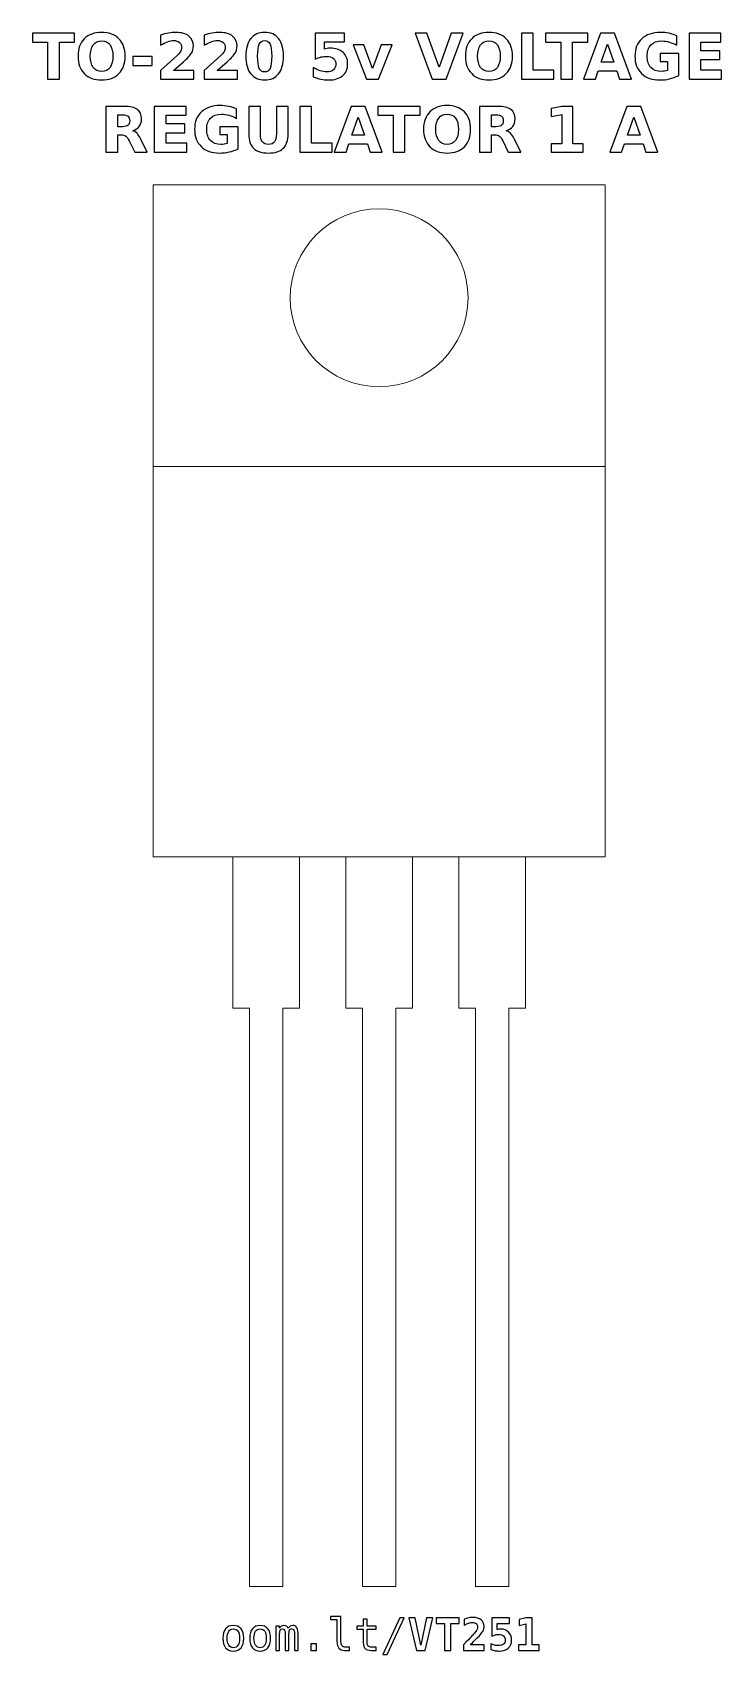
# Model space of a CAD drawing. Header units: centimetres. Extents: x -11.28 to -9.73, y -16.64 to -13.
import ezdxf

# ---------------------------------------------------------------- set-up
doc = ezdxf.new("R2010")
doc.units = ezdxf.units.CM
doc.header["$MEASUREMENT"] = 0
doc.layers.add('Layer 1', color=7, linetype='Continuous')

msp = doc.modelspace()

# ---------------------------------------------------------------- linework, layer by layer
at = {"layer": 'Layer 1', "lineweight": 20}
msp.add_lwpolyline([(-11.008, -14.85), (-9.992, -14.85), (-9.992, -13.34), (-11.008, -13.34), (-11.008, -14.85)], close=True, dxfattribs=at)
msp.add_ellipse((-10.5, -13.594), major_axis=(0, 0.2), ratio=1, dxfattribs=at)
at = {"layer": 'Layer 1', "color": 250}
for points, knots in [([(-11.27954, -12.9996), (-11.27954, -12.9996), (-11.18474, -12.9996), (-11.18474, -12.9996), (-11.18474, -12.9996), (-11.18474, -12.9996), (-11.18474, -13.01966), (-11.18474, -13.01966), (-11.18474, -13.01966), (-11.18474, -13.01966), (-11.21884, -13.01966), (-11.21884, -13.01966), (-11.21884, -13.01966), (-11.21884, -13.01966), (-11.21884, -13.10247), (-11.21884, -13.10247), (-11.21884, -13.10247), (-11.21884, -13.10247), (-11.24537, -13.10247), (-11.24537, -13.10247), (-11.24537, -13.10247), (-11.24537, -13.10247), (-11.24537, -13.01966), (-11.24537, -13.01966), (-11.24537, -13.01966), (-11.24537, -13.01966), (-11.27954, -13.01966), (-11.27954, -13.01966), (-11.27954, -13.01966), (-11.27954, -13.01966), (-11.27954, -12.9996), (-11.27954, -12.9996)], [0, 0, 0, 0, 0.125, 0.125, 0.125, 0.125, 0.25, 0.25, 0.25, 0.25, 0.375, 0.375, 0.375, 0.375, 0.5, 0.5, 0.5, 0.5, 0.625, 0.625, 0.625, 0.625, 0.75, 0.75, 0.75, 0.75, 0.875, 0.875, 0.875, 0.875, 1, 1, 1, 1]), ([(-11.12401, -12.99774), (-11.10748, -12.99774), (-11.09452, -13.00247), (-11.08516, -13.01195), (-11.08516, -13.01195), (-11.07578, -13.0214), (-11.0711, -13.03445), (-11.0711, -13.05113), (-11.0711, -13.05113), (-11.0711, -13.06776), (-11.07578, -13.08081), (-11.08516, -13.09026), (-11.08516, -13.09026), (-11.09452, -13.09974), (-11.10748, -13.10447), (-11.12401, -13.10447), (-11.12401, -13.10447), (-11.1405, -13.10447), (-11.15343, -13.09974), (-11.16284, -13.09026), (-11.16284, -13.09026), (-11.17222, -13.08081), (-11.17693, -13.06776), (-11.17693, -13.05113), (-11.17693, -13.05113), (-11.17693, -13.03445), (-11.17222, -13.0214), (-11.16284, -13.01195), (-11.16284, -13.01195), (-11.15343, -13.00247), (-11.1405, -12.99774), (-11.12401, -12.99774)], [0, 0, 0, 0, 0.125, 0.125, 0.125, 0.125, 0.25, 0.25, 0.25, 0.25, 0.375, 0.375, 0.375, 0.375, 0.5, 0.5, 0.5, 0.5, 0.625, 0.625, 0.625, 0.625, 0.75, 0.75, 0.75, 0.75, 0.875, 0.875, 0.875, 0.875, 1, 1, 1, 1]), ([(-10.96216, -13.08297), (-10.96216, -13.08297), (-10.91688, -13.08297), (-10.91688, -13.08297), (-10.91688, -13.08297), (-10.91688, -13.08297), (-10.91688, -13.10247), (-10.91688, -13.10247), (-10.91688, -13.10247), (-10.91688, -13.10247), (-10.99165, -13.10247), (-10.99165, -13.10247), (-10.99165, -13.10247), (-10.99165, -13.10247), (-10.99165, -13.08297), (-10.99165, -13.08297), (-10.99165, -13.08297), (-10.99165, -13.08297), (-10.95409, -13.04984), (-10.95409, -13.04984), (-10.95409, -13.04984), (-10.95073, -13.0468), (-10.94826, -13.04384), (-10.94666, -13.04095), (-10.94666, -13.04095), (-10.94504, -13.03805), (-10.94424, -13.03504), (-10.94424, -13.03191), (-10.94424, -13.03191), (-10.94424, -13.02709), (-10.94586, -13.02321), (-10.9491, -13.02027), (-10.9491, -13.02027), (-10.95233, -13.01733), (-10.95663, -13.01588), (-10.96202, -13.01588), (-10.96202, -13.01588), (-10.96615, -13.01588), (-10.97067, -13.01677), (-10.97559, -13.01853), (-10.97559, -13.01853), (-10.9805, -13.0203), (-10.98577, -13.02293), (-10.99137, -13.02641), (-10.99137, -13.02641), (-10.99137, -13.02641), (-10.99137, -13.00381), (-10.99137, -13.00381), (-10.99137, -13.00381), (-10.98539, -13.00184), (-10.97949, -13.00033), (-10.97366, -12.9993), (-10.97366, -12.9993), (-10.96782, -12.99826), (-10.96211, -12.99774), (-10.95649, -12.99774), (-10.95649, -12.99774), (-10.94419, -12.99774), (-10.93462, -13.00045), (-10.9278, -13.00588), (-10.9278, -13.00588), (-10.92098, -13.01129), (-10.91757, -13.01884), (-10.91757, -13.02855), (-10.91757, -13.02855), (-10.91757, -13.03415), (-10.91902, -13.03937), (-10.92192, -13.04422), (-10.92192, -13.04422), (-10.92481, -13.04906), (-10.9309, -13.05555), (-10.94017, -13.06369), (-10.94017, -13.06369), (-10.94017, -13.06369), (-10.96216, -13.08297), (-10.96216, -13.08297)], [0, 0, 0, 0, 0.0526316, 0.0526316, 0.0526316, 0.0526316, 0.1052632, 0.1052632, 0.1052632, 0.1052632, 0.1578947, 0.1578947, 0.1578947, 0.1578947, 0.2105263, 0.2105263, 0.2105263, 0.2105263, 0.2631579, 0.2631579, 0.2631579, 0.2631579, 0.3157895, 0.3157895, 0.3157895, 0.3157895, 0.3684211, 0.3684211, 0.3684211, 0.3684211, 0.4210526, 0.4210526, 0.4210526, 0.4210526, 0.4736842, 0.4736842, 0.4736842, 0.4736842, 0.5263158, 0.5263158, 0.5263158, 0.5263158, 0.5789474, 0.5789474, 0.5789474, 0.5789474, 0.6315789, 0.6315789, 0.6315789, 0.6315789, 0.6842105, 0.6842105, 0.6842105, 0.6842105, 0.7368421, 0.7368421, 0.7368421, 0.7368421, 0.7894737, 0.7894737, 0.7894737, 0.7894737, 0.8421053, 0.8421053, 0.8421053, 0.8421053, 0.8947368, 0.8947368, 0.8947368, 0.8947368, 0.9473684, 0.9473684, 0.9473684, 0.9473684, 1, 1, 1, 1]), ([(-10.86397, -13.08297), (-10.86397, -13.08297), (-10.81869, -13.08297), (-10.81869, -13.08297), (-10.81869, -13.08297), (-10.81869, -13.08297), (-10.81869, -13.10247), (-10.81869, -13.10247), (-10.81869, -13.10247), (-10.81869, -13.10247), (-10.89346, -13.10247), (-10.89346, -13.10247), (-10.89346, -13.10247), (-10.89346, -13.10247), (-10.89346, -13.08297), (-10.89346, -13.08297), (-10.89346, -13.08297), (-10.89346, -13.08297), (-10.8559, -13.04984), (-10.8559, -13.04984), (-10.8559, -13.04984), (-10.85254, -13.0468), (-10.85007, -13.04384), (-10.84847, -13.04095), (-10.84847, -13.04095), (-10.84685, -13.03805), (-10.84605, -13.03504), (-10.84605, -13.03191), (-10.84605, -13.03191), (-10.84605, -13.02709), (-10.84767, -13.02321), (-10.85091, -13.02027), (-10.85091, -13.02027), (-10.85414, -13.01733), (-10.85844, -13.01588), (-10.86383, -13.01588), (-10.86383, -13.01588), (-10.86796, -13.01588), (-10.87248, -13.01677), (-10.8774, -13.01853), (-10.8774, -13.01853), (-10.88231, -13.0203), (-10.88758, -13.02293), (-10.89318, -13.02641), (-10.89318, -13.02641), (-10.89318, -13.02641), (-10.89318, -13.00381), (-10.89318, -13.00381), (-10.89318, -13.00381), (-10.8872, -13.00184), (-10.8813, -13.00033), (-10.87547, -12.9993), (-10.87547, -12.9993), (-10.86963, -12.99826), (-10.86392, -12.99774), (-10.8583, -12.99774), (-10.8583, -12.99774), (-10.846, -12.99774), (-10.83643, -13.00045), (-10.82961, -13.00588), (-10.82961, -13.00588), (-10.82279, -13.01129), (-10.81938, -13.01884), (-10.81938, -13.02855), (-10.81938, -13.02855), (-10.81938, -13.03415), (-10.82083, -13.03937), (-10.82373, -13.04422), (-10.82373, -13.04422), (-10.82662, -13.04906), (-10.83271, -13.05555), (-10.84198, -13.06369), (-10.84198, -13.06369), (-10.84198, -13.06369), (-10.86397, -13.08297), (-10.86397, -13.08297)], [0, 0, 0, 0, 0.0526316, 0.0526316, 0.0526316, 0.0526316, 0.1052632, 0.1052632, 0.1052632, 0.1052632, 0.1578947, 0.1578947, 0.1578947, 0.1578947, 0.2105263, 0.2105263, 0.2105263, 0.2105263, 0.2631579, 0.2631579, 0.2631579, 0.2631579, 0.3157895, 0.3157895, 0.3157895, 0.3157895, 0.3684211, 0.3684211, 0.3684211, 0.3684211, 0.4210526, 0.4210526, 0.4210526, 0.4210526, 0.4736842, 0.4736842, 0.4736842, 0.4736842, 0.5263158, 0.5263158, 0.5263158, 0.5263158, 0.5789474, 0.5789474, 0.5789474, 0.5789474, 0.6315789, 0.6315789, 0.6315789, 0.6315789, 0.6842105, 0.6842105, 0.6842105, 0.6842105, 0.7368421, 0.7368421, 0.7368421, 0.7368421, 0.7894737, 0.7894737, 0.7894737, 0.7894737, 0.8421053, 0.8421053, 0.8421053, 0.8421053, 0.8947368, 0.8947368, 0.8947368, 0.8947368, 0.9473684, 0.9473684, 0.9473684, 0.9473684, 1, 1, 1, 1]), ([(-10.715, -13.05113), (-10.715, -13.06818), (-10.71867, -13.08133), (-10.72603, -13.09059), (-10.72603, -13.09059), (-10.73337, -13.09984), (-10.74381, -13.10447), (-10.75731, -13.10447), (-10.75731, -13.10447), (-10.77086, -13.10447), (-10.78132, -13.09984), (-10.78866, -13.09059), (-10.78866, -13.09059), (-10.79602, -13.08133), (-10.79969, -13.06818), (-10.79969, -13.05113), (-10.79969, -13.05113), (-10.79969, -13.03406), (-10.79602, -13.02088), (-10.78866, -13.01162), (-10.78866, -13.01162), (-10.78132, -13.00238), (-10.77086, -12.99774), (-10.75731, -12.99774), (-10.75731, -12.99774), (-10.74381, -12.99774), (-10.73337, -13.00238), (-10.72603, -13.01162), (-10.72603, -13.01162), (-10.71867, -13.02088), (-10.715, -13.03406), (-10.715, -13.05113)], [0, 0, 0, 0, 0.125, 0.125, 0.125, 0.125, 0.25, 0.25, 0.25, 0.25, 0.375, 0.375, 0.375, 0.375, 0.5, 0.5, 0.5, 0.5, 0.625, 0.625, 0.625, 0.625, 0.75, 0.75, 0.75, 0.75, 0.875, 0.875, 0.875, 0.875, 1, 1, 1, 1]), ([(-10.64416, -12.9996), (-10.64416, -12.9996), (-10.57822, -12.9996), (-10.57822, -12.9996), (-10.57822, -12.9996), (-10.57822, -12.9996), (-10.57822, -13.0191), (-10.57822, -13.0191), (-10.57822, -13.0191), (-10.57822, -13.0191), (-10.62302, -13.0191), (-10.62302, -13.0191), (-10.62302, -13.0191), (-10.62302, -13.0191), (-10.62302, -13.03502), (-10.62302, -13.03502), (-10.62302, -13.03502), (-10.621, -13.03448), (-10.61897, -13.03406), (-10.61693, -13.03375), (-10.61693, -13.03375), (-10.61488, -13.03344), (-10.61274, -13.0333), (-10.61055, -13.0333), (-10.61055, -13.0333), (-10.598, -13.0333), (-10.58824, -13.03643), (-10.58125, -13.04271), (-10.58125, -13.04271), (-10.57427, -13.04897), (-10.57079, -13.05771), (-10.57079, -13.06891), (-10.57079, -13.06891), (-10.57079, -13.08003), (-10.5746, -13.08874), (-10.58219, -13.09504), (-10.58219, -13.09504), (-10.58979, -13.10132), (-10.60035, -13.10447), (-10.61385, -13.10447), (-10.61385, -13.10447), (-10.61968, -13.10447), (-10.62547, -13.1039), (-10.63118, -13.10278), (-10.63118, -13.10278), (-10.6369, -13.10165), (-10.64259, -13.09995), (-10.64823, -13.09765), (-10.64823, -13.09765), (-10.64823, -13.09765), (-10.64823, -13.07676), (-10.64823, -13.07676), (-10.64823, -13.07676), (-10.64263, -13.07999), (-10.63732, -13.08239), (-10.63229, -13.08398), (-10.63229, -13.08398), (-10.62725, -13.08561), (-10.6225, -13.08641), (-10.61806, -13.08641), (-10.61806, -13.08641), (-10.61161, -13.08641), (-10.60656, -13.08483), (-10.60286, -13.08168), (-10.60286, -13.08168), (-10.59917, -13.07855), (-10.59731, -13.0743), (-10.59731, -13.06891), (-10.59731, -13.06891), (-10.59731, -13.0635), (-10.59917, -13.05924), (-10.60286, -13.05612), (-10.60286, -13.05612), (-10.60656, -13.05299), (-10.61161, -13.05144), (-10.61806, -13.05144), (-10.61806, -13.05144), (-10.62187, -13.05144), (-10.62594, -13.05193), (-10.63024, -13.05292), (-10.63024, -13.05292), (-10.63457, -13.0539), (-10.6392, -13.05543), (-10.64416, -13.0575), (-10.64416, -13.0575), (-10.64416, -13.0575), (-10.64416, -12.9996), (-10.64416, -12.9996)], [0, 0, 0, 0, 0.0454545, 0.0454545, 0.0454545, 0.0454545, 0.0909091, 0.0909091, 0.0909091, 0.0909091, 0.1363636, 0.1363636, 0.1363636, 0.1363636, 0.1818182, 0.1818182, 0.1818182, 0.1818182, 0.2272727, 0.2272727, 0.2272727, 0.2272727, 0.2727273, 0.2727273, 0.2727273, 0.2727273, 0.3181818, 0.3181818, 0.3181818, 0.3181818, 0.3636364, 0.3636364, 0.3636364, 0.3636364, 0.4090909, 0.4090909, 0.4090909, 0.4090909, 0.4545455, 0.4545455, 0.4545455, 0.4545455, 0.5, 0.5, 0.5, 0.5, 0.5454545, 0.5454545, 0.5454545, 0.5454545, 0.5909091, 0.5909091, 0.5909091, 0.5909091, 0.6363636, 0.6363636, 0.6363636, 0.6363636, 0.6818182, 0.6818182, 0.6818182, 0.6818182, 0.7272727, 0.7272727, 0.7272727, 0.7272727, 0.7727273, 0.7727273, 0.7727273, 0.7727273, 0.8181818, 0.8181818, 0.8181818, 0.8181818, 0.8636364, 0.8636364, 0.8636364, 0.8636364, 0.9090909, 0.9090909, 0.9090909, 0.9090909, 0.9545455, 0.9545455, 0.9545455, 0.9545455, 1, 1, 1, 1]), ([(-10.41914, -12.9996), (-10.41914, -12.9996), (-10.39247, -12.9996), (-10.39247, -12.9996), (-10.39247, -12.9996), (-10.39247, -12.9996), (-10.36519, -13.07552), (-10.36519, -13.07552), (-10.36519, -13.07552), (-10.36519, -13.07552), (-10.33798, -12.9996), (-10.33798, -12.9996), (-10.33798, -12.9996), (-10.33798, -12.9996), (-10.31131, -12.9996), (-10.31131, -12.9996), (-10.31131, -12.9996), (-10.31131, -12.9996), (-10.34941, -13.10247), (-10.34941, -13.10247), (-10.34941, -13.10247), (-10.34941, -13.10247), (-10.38104, -13.10247), (-10.38104, -13.10247), (-10.38104, -13.10247), (-10.38104, -13.10247), (-10.41914, -12.9996), (-10.41914, -12.9996)], [0, 0, 0, 0, 0.1428571, 0.1428571, 0.1428571, 0.1428571, 0.2857143, 0.2857143, 0.2857143, 0.2857143, 0.4285714, 0.4285714, 0.4285714, 0.4285714, 0.5714286, 0.5714286, 0.5714286, 0.5714286, 0.7142857, 0.7142857, 0.7142857, 0.7142857, 0.8571429, 0.8571429, 0.8571429, 0.8571429, 1, 1, 1, 1]), ([(-10.25312, -12.99774), (-10.23659, -12.99774), (-10.22363, -13.00247), (-10.21427, -13.01195), (-10.21427, -13.01195), (-10.20489, -13.0214), (-10.20021, -13.03445), (-10.20021, -13.05113), (-10.20021, -13.05113), (-10.20021, -13.06776), (-10.20489, -13.08081), (-10.21427, -13.09026), (-10.21427, -13.09026), (-10.22363, -13.09974), (-10.23659, -13.10447), (-10.25312, -13.10447), (-10.25312, -13.10447), (-10.26961, -13.10447), (-10.28254, -13.09974), (-10.29195, -13.09026), (-10.29195, -13.09026), (-10.30133, -13.08081), (-10.30604, -13.06776), (-10.30604, -13.05113), (-10.30604, -13.05113), (-10.30604, -13.03445), (-10.30133, -13.0214), (-10.29195, -13.01195), (-10.29195, -13.01195), (-10.28254, -13.00247), (-10.26961, -12.99774), (-10.25312, -12.99774)], [0, 0, 0, 0, 0.125, 0.125, 0.125, 0.125, 0.25, 0.25, 0.25, 0.25, 0.375, 0.375, 0.375, 0.375, 0.5, 0.5, 0.5, 0.5, 0.625, 0.625, 0.625, 0.625, 0.75, 0.75, 0.75, 0.75, 0.875, 0.875, 0.875, 0.875, 1, 1, 1, 1]), ([(-10.18014, -12.9996), (-10.18014, -12.9996), (-10.15361, -12.9996), (-10.15361, -12.9996), (-10.15361, -12.9996), (-10.15361, -12.9996), (-10.15361, -13.08241), (-10.15361, -13.08241), (-10.15361, -13.08241), (-10.15361, -13.08241), (-10.10705, -13.08241), (-10.10705, -13.08241), (-10.10705, -13.08241), (-10.10705, -13.08241), (-10.10705, -13.10247), (-10.10705, -13.10247), (-10.10705, -13.10247), (-10.10705, -13.10247), (-10.18014, -13.10247), (-10.18014, -13.10247), (-10.18014, -13.10247), (-10.18014, -13.10247), (-10.18014, -12.9996), (-10.18014, -12.9996)], [0, 0, 0, 0, 0.1666667, 0.1666667, 0.1666667, 0.1666667, 0.3333333, 0.3333333, 0.3333333, 0.3333333, 0.5, 0.5, 0.5, 0.5, 0.6666667, 0.6666667, 0.6666667, 0.6666667, 0.8333333, 0.8333333, 0.8333333, 0.8333333, 1, 1, 1, 1]), ([(-10.12586, -12.9996), (-10.12586, -12.9996), (-10.03106, -12.9996), (-10.03106, -12.9996), (-10.03106, -12.9996), (-10.03106, -12.9996), (-10.03106, -13.01966), (-10.03106, -13.01966), (-10.03106, -13.01966), (-10.03106, -13.01966), (-10.06516, -13.01966), (-10.06516, -13.01966), (-10.06516, -13.01966), (-10.06516, -13.01966), (-10.06516, -13.10247), (-10.06516, -13.10247), (-10.06516, -13.10247), (-10.06516, -13.10247), (-10.09169, -13.10247), (-10.09169, -13.10247), (-10.09169, -13.10247), (-10.09169, -13.10247), (-10.09169, -13.01966), (-10.09169, -13.01966), (-10.09169, -13.01966), (-10.09169, -13.01966), (-10.12586, -13.01966), (-10.12586, -13.01966), (-10.12586, -13.01966), (-10.12586, -13.01966), (-10.12586, -12.9996), (-10.12586, -12.9996)], [0, 0, 0, 0, 0.125, 0.125, 0.125, 0.125, 0.25, 0.25, 0.25, 0.25, 0.375, 0.375, 0.375, 0.375, 0.5, 0.5, 0.5, 0.5, 0.625, 0.625, 0.625, 0.625, 0.75, 0.75, 0.75, 0.75, 0.875, 0.875, 0.875, 0.875, 1, 1, 1, 1]), ([(-9.96586, -13.08375), (-9.96586, -13.08375), (-10.00735, -13.08375), (-10.00735, -13.08375), (-10.00735, -13.08375), (-10.00735, -13.08375), (-10.01389, -13.10247), (-10.01389, -13.10247), (-10.01389, -13.10247), (-10.01389, -13.10247), (-10.04056, -13.10247), (-10.04056, -13.10247), (-10.04056, -13.10247), (-10.04056, -13.10247), (-10.00246, -12.9996), (-10.00246, -12.9996), (-10.00246, -12.9996), (-10.00246, -12.9996), (-9.97083, -12.9996), (-9.97083, -12.9996), (-9.97083, -12.9996), (-9.97083, -12.9996), (-9.93273, -13.10247), (-9.93273, -13.10247), (-9.93273, -13.10247), (-9.93273, -13.10247), (-9.9594, -13.10247), (-9.9594, -13.10247), (-9.9594, -13.10247), (-9.9594, -13.10247), (-9.96586, -13.08375), (-9.96586, -13.08375)], [0, 0, 0, 0, 0.125, 0.125, 0.125, 0.125, 0.25, 0.25, 0.25, 0.25, 0.375, 0.375, 0.375, 0.375, 0.5, 0.5, 0.5, 0.5, 0.625, 0.625, 0.625, 0.625, 0.75, 0.75, 0.75, 0.75, 0.875, 0.875, 0.875, 0.875, 1, 1, 1, 1]), ([(-9.82659, -13.09483), (-9.8332, -13.09805), (-9.84006, -13.10045), (-9.84719, -13.10207), (-9.84719, -13.10207), (-9.85432, -13.10367), (-9.86165, -13.10447), (-9.86925, -13.10447), (-9.86925, -13.10447), (-9.88637, -13.10447), (-9.89994, -13.09967), (-9.90996, -13.0901), (-9.90996, -13.0901), (-9.91998, -13.08053), (-9.92499, -13.06755), (-9.92499, -13.05113), (-9.92499, -13.05113), (-9.92499, -13.03455), (-9.91988, -13.02152), (-9.9097, -13.01199), (-9.9097, -13.01199), (-9.89949, -13.00249), (-9.88552, -12.99774), (-9.86779, -12.99774), (-9.86779, -12.99774), (-9.86095, -12.99774), (-9.85439, -12.99838), (-9.84811, -12.99967), (-9.84811, -12.99967), (-9.84185, -13.00096), (-9.83592, -13.00287), (-9.83037, -13.00539), (-9.83037, -13.00539), (-9.83037, -13.00539), (-9.83037, -13.02667), (-9.83037, -13.02667), (-9.83037, -13.02667), (-9.83611, -13.0234), (-9.84183, -13.02098), (-9.8475, -13.01938), (-9.8475, -13.01938), (-9.85316, -13.01776), (-9.85885, -13.01696), (-9.86455, -13.01696), (-9.86455, -13.01696), (-9.87513, -13.01696), (-9.88327, -13.01992), (-9.88898, -13.02582), (-9.88898, -13.02582), (-9.8947, -13.03173), (-9.89757, -13.04017), (-9.89757, -13.05113), (-9.89757, -13.05113), (-9.89757, -13.06202), (-9.89481, -13.07044), (-9.88929, -13.07636), (-9.88929, -13.07636), (-9.88378, -13.08229), (-9.87595, -13.08525), (-9.86579, -13.08525), (-9.86579, -13.08525), (-9.86304, -13.08525), (-9.86048, -13.08509), (-9.8581, -13.08474), (-9.8581, -13.08474), (-9.85573, -13.08438), (-9.85361, -13.08384), (-9.85173, -13.08311), (-9.85173, -13.08311), (-9.85173, -13.08311), (-9.85173, -13.06312), (-9.85173, -13.06312), (-9.85173, -13.06312), (-9.85173, -13.06312), (-9.86791, -13.06312), (-9.86791, -13.06312), (-9.86791, -13.06312), (-9.86791, -13.06312), (-9.86791, -13.04534), (-9.86791, -13.04534), (-9.86791, -13.04534), (-9.86791, -13.04534), (-9.82659, -13.04534), (-9.82659, -13.04534), (-9.82659, -13.04534), (-9.82659, -13.04534), (-9.82659, -13.09483), (-9.82659, -13.09483)], [0, 0, 0, 0, 0.0454545, 0.0454545, 0.0454545, 0.0454545, 0.0909091, 0.0909091, 0.0909091, 0.0909091, 0.1363636, 0.1363636, 0.1363636, 0.1363636, 0.1818182, 0.1818182, 0.1818182, 0.1818182, 0.2272727, 0.2272727, 0.2272727, 0.2272727, 0.2727273, 0.2727273, 0.2727273, 0.2727273, 0.3181818, 0.3181818, 0.3181818, 0.3181818, 0.3636364, 0.3636364, 0.3636364, 0.3636364, 0.4090909, 0.4090909, 0.4090909, 0.4090909, 0.4545455, 0.4545455, 0.4545455, 0.4545455, 0.5, 0.5, 0.5, 0.5, 0.5454545, 0.5454545, 0.5454545, 0.5454545, 0.5909091, 0.5909091, 0.5909091, 0.5909091, 0.6363636, 0.6363636, 0.6363636, 0.6363636, 0.6818182, 0.6818182, 0.6818182, 0.6818182, 0.7272727, 0.7272727, 0.7272727, 0.7272727, 0.7727273, 0.7727273, 0.7727273, 0.7727273, 0.8181818, 0.8181818, 0.8181818, 0.8181818, 0.8636364, 0.8636364, 0.8636364, 0.8636364, 0.9090909, 0.9090909, 0.9090909, 0.9090909, 0.9545455, 0.9545455, 0.9545455, 0.9545455, 1, 1, 1, 1]), ([(-9.80323, -12.9996), (-9.80323, -12.9996), (-9.73164, -12.9996), (-9.73164, -12.9996), (-9.73164, -12.9996), (-9.73164, -12.9996), (-9.73164, -13.01966), (-9.73164, -13.01966), (-9.73164, -13.01966), (-9.73164, -13.01966), (-9.7767, -13.01966), (-9.7767, -13.01966), (-9.7767, -13.01966), (-9.7767, -13.01966), (-9.7767, -13.03881), (-9.7767, -13.03881), (-9.7767, -13.03881), (-9.7767, -13.03881), (-9.73435, -13.03881), (-9.73435, -13.03881), (-9.73435, -13.03881), (-9.73435, -13.03881), (-9.73435, -13.05887), (-9.73435, -13.05887), (-9.73435, -13.05887), (-9.73435, -13.05887), (-9.7767, -13.05887), (-9.7767, -13.05887), (-9.7767, -13.05887), (-9.7767, -13.05887), (-9.7767, -13.08241), (-9.7767, -13.08241), (-9.7767, -13.08241), (-9.7767, -13.08241), (-9.73014, -13.08241), (-9.73014, -13.08241), (-9.73014, -13.08241), (-9.73014, -13.08241), (-9.73014, -13.10247), (-9.73014, -13.10247), (-9.73014, -13.10247), (-9.73014, -13.10247), (-9.80323, -13.10247), (-9.80323, -13.10247), (-9.80323, -13.10247), (-9.80323, -13.10247), (-9.80323, -12.9996), (-9.80323, -12.9996)], [0, 0, 0, 0, 0.0833333, 0.0833333, 0.0833333, 0.0833333, 0.1666667, 0.1666667, 0.1666667, 0.1666667, 0.25, 0.25, 0.25, 0.25, 0.3333333, 0.3333333, 0.3333333, 0.3333333, 0.4166667, 0.4166667, 0.4166667, 0.4166667, 0.5, 0.5, 0.5, 0.5, 0.5833333, 0.5833333, 0.5833333, 0.5833333, 0.6666667, 0.6666667, 0.6666667, 0.6666667, 0.75, 0.75, 0.75, 0.75, 0.8333333, 0.8333333, 0.8333333, 0.8333333, 0.9166667, 0.9166667, 0.9166667, 0.9166667, 1, 1, 1, 1]), ([(-11.12401, -13.01696), (-11.1321, -13.01696), (-11.13836, -13.01994), (-11.14283, -13.02592), (-11.14283, -13.02592), (-11.14727, -13.03189), (-11.14951, -13.04029), (-11.14951, -13.05113), (-11.14951, -13.05113), (-11.14951, -13.06195), (-11.14727, -13.07032), (-11.14283, -13.07629), (-11.14283, -13.07629), (-11.13836, -13.08227), (-11.1321, -13.08525), (-11.12401, -13.08525), (-11.12401, -13.08525), (-11.11587, -13.08525), (-11.1096, -13.08227), (-11.10513, -13.07629), (-11.10513, -13.07629), (-11.10068, -13.07032), (-11.09845, -13.06195), (-11.09845, -13.05113), (-11.09845, -13.05113), (-11.09845, -13.04029), (-11.10068, -13.03189), (-11.10513, -13.02592), (-11.10513, -13.02592), (-11.1096, -13.01994), (-11.11587, -13.01696), (-11.12401, -13.01696)], [0, 0, 0, 0, 0.125, 0.125, 0.125, 0.125, 0.25, 0.25, 0.25, 0.25, 0.375, 0.375, 0.375, 0.375, 0.5, 0.5, 0.5, 0.5, 0.625, 0.625, 0.625, 0.625, 0.75, 0.75, 0.75, 0.75, 0.875, 0.875, 0.875, 0.875, 1, 1, 1, 1]), ([(-10.74153, -13.05094), (-10.74153, -13.03808), (-10.74273, -13.02902), (-10.74515, -13.02375), (-10.74515, -13.02375), (-10.74755, -13.01851), (-10.75162, -13.01588), (-10.75731, -13.01588), (-10.75731, -13.01588), (-10.763, -13.01588), (-10.76707, -13.01851), (-10.76952, -13.02375), (-10.76952, -13.02375), (-10.77194, -13.02902), (-10.77316, -13.03808), (-10.77316, -13.05094), (-10.77316, -13.05094), (-10.77316, -13.06392), (-10.77194, -13.0731), (-10.76952, -13.07841), (-10.76952, -13.07841), (-10.76707, -13.08375), (-10.763, -13.08641), (-10.75731, -13.08641), (-10.75731, -13.08641), (-10.75167, -13.08641), (-10.74762, -13.08375), (-10.74517, -13.07841), (-10.74517, -13.07841), (-10.74275, -13.0731), (-10.74153, -13.06392), (-10.74153, -13.05094)], [0, 0, 0, 0, 0.125, 0.125, 0.125, 0.125, 0.25, 0.25, 0.25, 0.25, 0.375, 0.375, 0.375, 0.375, 0.5, 0.5, 0.5, 0.5, 0.625, 0.625, 0.625, 0.625, 0.75, 0.75, 0.75, 0.75, 0.875, 0.875, 0.875, 0.875, 1, 1, 1, 1]), ([(-10.55879, -13.02531), (-10.55879, -13.02531), (-10.53412, -13.02531), (-10.53412, -13.02531), (-10.53412, -13.02531), (-10.53412, -13.02531), (-10.5149, -13.07862), (-10.5149, -13.07862), (-10.5149, -13.07862), (-10.5149, -13.07862), (-10.49576, -13.02531), (-10.49576, -13.02531), (-10.49576, -13.02531), (-10.49576, -13.02531), (-10.47102, -13.02531), (-10.47102, -13.02531), (-10.47102, -13.02531), (-10.47102, -13.02531), (-10.50141, -13.10247), (-10.50141, -13.10247), (-10.50141, -13.10247), (-10.50141, -13.10247), (-10.52847, -13.10247), (-10.52847, -13.10247), (-10.52847, -13.10247), (-10.52847, -13.10247), (-10.55879, -13.02531), (-10.55879, -13.02531)], [0, 0, 0, 0, 0.1428571, 0.1428571, 0.1428571, 0.1428571, 0.2857143, 0.2857143, 0.2857143, 0.2857143, 0.4285714, 0.4285714, 0.4285714, 0.4285714, 0.5714286, 0.5714286, 0.5714286, 0.5714286, 0.7142857, 0.7142857, 0.7142857, 0.7142857, 0.8571429, 0.8571429, 0.8571429, 0.8571429, 1, 1, 1, 1]), ([(-10.25312, -13.01696), (-10.26121, -13.01696), (-10.26747, -13.01994), (-10.27194, -13.02592), (-10.27194, -13.02592), (-10.27638, -13.03189), (-10.27862, -13.04029), (-10.27862, -13.05113), (-10.27862, -13.05113), (-10.27862, -13.06195), (-10.27638, -13.07032), (-10.27194, -13.07629), (-10.27194, -13.07629), (-10.26747, -13.08227), (-10.26121, -13.08525), (-10.25312, -13.08525), (-10.25312, -13.08525), (-10.24498, -13.08525), (-10.23871, -13.08227), (-10.23424, -13.07629), (-10.23424, -13.07629), (-10.22979, -13.07032), (-10.22756, -13.06195), (-10.22756, -13.05113), (-10.22756, -13.05113), (-10.22756, -13.04029), (-10.22979, -13.03189), (-10.23424, -13.02592), (-10.23424, -13.02592), (-10.23871, -13.01994), (-10.24498, -13.01696), (-10.25312, -13.01696)], [0, 0, 0, 0, 0.125, 0.125, 0.125, 0.125, 0.25, 0.25, 0.25, 0.25, 0.375, 0.375, 0.375, 0.375, 0.5, 0.5, 0.5, 0.5, 0.625, 0.625, 0.625, 0.625, 0.75, 0.75, 0.75, 0.75, 0.875, 0.875, 0.875, 0.875, 1, 1, 1, 1]), ([(-10.00074, -13.06465), (-10.00074, -13.06465), (-9.97254, -13.06465), (-9.97254, -13.06465), (-9.97254, -13.06465), (-9.97254, -13.06465), (-9.98661, -13.02373), (-9.98661, -13.02373), (-9.98661, -13.02373), (-9.98661, -13.02373), (-10.00074, -13.06465), (-10.00074, -13.06465)], [0, 0, 0, 0, 0.3333333, 0.3333333, 0.3333333, 0.3333333, 0.6666667, 0.6666667, 0.6666667, 0.6666667, 1, 1, 1, 1]), ([(-11.05374, -13.05184), (-11.05374, -13.05184), (-11.01046, -13.05184), (-11.01046, -13.05184), (-11.01046, -13.05184), (-11.01046, -13.05184), (-11.01046, -13.0719), (-11.01046, -13.0719), (-11.01046, -13.0719), (-11.01046, -13.0719), (-11.05374, -13.0719), (-11.05374, -13.0719), (-11.05374, -13.0719), (-11.05374, -13.0719), (-11.05374, -13.05184), (-11.05374, -13.05184)], [0, 0, 0, 0, 0.25, 0.25, 0.25, 0.25, 0.5, 0.5, 0.5, 0.5, 0.75, 0.75, 0.75, 0.75, 1, 1, 1, 1]), ([(-11.0876, -13.2278), (-11.0876, -13.2278), (-11.0876, -13.26672), (-11.0876, -13.26672), (-11.0876, -13.26672), (-11.0876, -13.26672), (-11.11413, -13.26672), (-11.11413, -13.26672), (-11.11413, -13.26672), (-11.11413, -13.26672), (-11.11413, -13.16385), (-11.11413, -13.16385), (-11.11413, -13.16385), (-11.11413, -13.16385), (-11.07361, -13.16385), (-11.07361, -13.16385), (-11.07361, -13.16385), (-11.06006, -13.16385), (-11.05011, -13.16613), (-11.04381, -13.17067), (-11.04381, -13.17067), (-11.03749, -13.17521), (-11.03433, -13.18241), (-11.03433, -13.19224), (-11.03433, -13.19224), (-11.03433, -13.19903), (-11.03598, -13.20463), (-11.03925, -13.20898), (-11.03925, -13.20898), (-11.04254, -13.21336), (-11.0475, -13.21658), (-11.05411, -13.21863), (-11.05411, -13.21863), (-11.05049, -13.21947), (-11.04722, -13.22133), (-11.04435, -13.22425), (-11.04435, -13.22425), (-11.04148, -13.22716), (-11.03859, -13.23158), (-11.03565, -13.23751), (-11.03565, -13.23751), (-11.03565, -13.23751), (-11.02123, -13.26672), (-11.02123, -13.26672), (-11.02123, -13.26672), (-11.02123, -13.26672), (-11.0495, -13.26672), (-11.0495, -13.26672), (-11.0495, -13.26672), (-11.0495, -13.26672), (-11.06204, -13.24116), (-11.06204, -13.24116), (-11.06204, -13.24116), (-11.06455, -13.23603), (-11.06712, -13.2325), (-11.06973, -13.23062), (-11.06973, -13.23062), (-11.07232, -13.22874), (-11.07577, -13.2278), (-11.0801, -13.2278), (-11.0801, -13.2278), (-11.0801, -13.2278), (-11.0876, -13.2278), (-11.0876, -13.2278)], [0, 0, 0, 0, 0.0625, 0.0625, 0.0625, 0.0625, 0.125, 0.125, 0.125, 0.125, 0.1875, 0.1875, 0.1875, 0.1875, 0.25, 0.25, 0.25, 0.25, 0.3125, 0.3125, 0.3125, 0.3125, 0.375, 0.375, 0.375, 0.375, 0.4375, 0.4375, 0.4375, 0.4375, 0.5, 0.5, 0.5, 0.5, 0.5625, 0.5625, 0.5625, 0.5625, 0.625, 0.625, 0.625, 0.625, 0.6875, 0.6875, 0.6875, 0.6875, 0.75, 0.75, 0.75, 0.75, 0.8125, 0.8125, 0.8125, 0.8125, 0.875, 0.875, 0.875, 0.875, 0.9375, 0.9375, 0.9375, 0.9375, 1, 1, 1, 1]), ([(-11.07643, -13.20948), (-11.07088, -13.20948), (-11.06688, -13.20844), (-11.06448, -13.20637), (-11.06448, -13.20637), (-11.06206, -13.2043), (-11.06086, -13.20089), (-11.06086, -13.19616), (-11.06086, -13.19616), (-11.06086, -13.19148), (-11.06206, -13.18812), (-11.06448, -13.1861), (-11.06448, -13.1861), (-11.06688, -13.18408), (-11.07088, -13.18307), (-11.07643, -13.18307), (-11.07643, -13.18307), (-11.07643, -13.18307), (-11.0876, -13.18307), (-11.0876, -13.18307), (-11.0876, -13.18307), (-11.0876, -13.18307), (-11.0876, -13.20948), (-11.0876, -13.20948), (-11.0876, -13.20948), (-11.0876, -13.20948), (-11.07643, -13.20948), (-11.07643, -13.20948)], [0, 0, 0, 0, 0.1428571, 0.1428571, 0.1428571, 0.1428571, 0.2857143, 0.2857143, 0.2857143, 0.2857143, 0.4285714, 0.4285714, 0.4285714, 0.4285714, 0.5714286, 0.5714286, 0.5714286, 0.5714286, 0.7142857, 0.7142857, 0.7142857, 0.7142857, 0.8571429, 0.8571429, 0.8571429, 0.8571429, 1, 1, 1, 1]), ([(-11.00548, -13.16385), (-11.00548, -13.16385), (-10.93389, -13.16385), (-10.93389, -13.16385), (-10.93389, -13.16385), (-10.93389, -13.16385), (-10.93389, -13.18391), (-10.93389, -13.18391), (-10.93389, -13.18391), (-10.93389, -13.18391), (-10.97895, -13.18391), (-10.97895, -13.18391), (-10.97895, -13.18391), (-10.97895, -13.18391), (-10.97895, -13.20306), (-10.97895, -13.20306), (-10.97895, -13.20306), (-10.97895, -13.20306), (-10.9366, -13.20306), (-10.9366, -13.20306), (-10.9366, -13.20306), (-10.9366, -13.20306), (-10.9366, -13.22312), (-10.9366, -13.22312), (-10.9366, -13.22312), (-10.9366, -13.22312), (-10.97895, -13.22312), (-10.97895, -13.22312), (-10.97895, -13.22312), (-10.97895, -13.22312), (-10.97895, -13.24666), (-10.97895, -13.24666), (-10.97895, -13.24666), (-10.97895, -13.24666), (-10.93239, -13.24666), (-10.93239, -13.24666), (-10.93239, -13.24666), (-10.93239, -13.24666), (-10.93239, -13.26672), (-10.93239, -13.26672), (-10.93239, -13.26672), (-10.93239, -13.26672), (-11.00548, -13.26672), (-11.00548, -13.26672), (-11.00548, -13.26672), (-11.00548, -13.26672), (-11.00548, -13.16385), (-11.00548, -13.16385)], [0, 0, 0, 0, 0.0833333, 0.0833333, 0.0833333, 0.0833333, 0.1666667, 0.1666667, 0.1666667, 0.1666667, 0.25, 0.25, 0.25, 0.25, 0.3333333, 0.3333333, 0.3333333, 0.3333333, 0.4166667, 0.4166667, 0.4166667, 0.4166667, 0.5, 0.5, 0.5, 0.5, 0.5833333, 0.5833333, 0.5833333, 0.5833333, 0.6666667, 0.6666667, 0.6666667, 0.6666667, 0.75, 0.75, 0.75, 0.75, 0.8333333, 0.8333333, 0.8333333, 0.8333333, 0.9166667, 0.9166667, 0.9166667, 0.9166667, 1, 1, 1, 1]), ([(-10.81661, -13.25908), (-10.82322, -13.2623), (-10.83008, -13.2647), (-10.83721, -13.26632), (-10.83721, -13.26632), (-10.84434, -13.26792), (-10.85167, -13.26872), (-10.85927, -13.26872), (-10.85927, -13.26872), (-10.87639, -13.26872), (-10.88996, -13.26392), (-10.89998, -13.25435), (-10.89998, -13.25435), (-10.91, -13.24478), (-10.91501, -13.2318), (-10.91501, -13.21538), (-10.91501, -13.21538), (-10.91501, -13.1988), (-10.9099, -13.18577), (-10.89972, -13.17624), (-10.89972, -13.17624), (-10.88951, -13.16674), (-10.87554, -13.16199), (-10.85781, -13.16199), (-10.85781, -13.16199), (-10.85097, -13.16199), (-10.84441, -13.16263), (-10.83813, -13.16392), (-10.83813, -13.16392), (-10.83187, -13.16521), (-10.82594, -13.16712), (-10.82039, -13.16964), (-10.82039, -13.16964), (-10.82039, -13.16964), (-10.82039, -13.19092), (-10.82039, -13.19092), (-10.82039, -13.19092), (-10.82613, -13.18765), (-10.83185, -13.18523), (-10.83752, -13.18363), (-10.83752, -13.18363), (-10.84318, -13.18201), (-10.84887, -13.18121), (-10.85457, -13.18121), (-10.85457, -13.18121), (-10.86515, -13.18121), (-10.87329, -13.18417), (-10.879, -13.19007), (-10.879, -13.19007), (-10.88472, -13.19598), (-10.88759, -13.20442), (-10.88759, -13.21538), (-10.88759, -13.21538), (-10.88759, -13.22627), (-10.88483, -13.23469), (-10.87931, -13.24061), (-10.87931, -13.24061), (-10.8738, -13.24654), (-10.86597, -13.2495), (-10.85581, -13.2495), (-10.85581, -13.2495), (-10.85306, -13.2495), (-10.8505, -13.24934), (-10.84812, -13.24899), (-10.84812, -13.24899), (-10.84575, -13.24863), (-10.84363, -13.24809), (-10.84175, -13.24736), (-10.84175, -13.24736), (-10.84175, -13.24736), (-10.84175, -13.22737), (-10.84175, -13.22737), (-10.84175, -13.22737), (-10.84175, -13.22737), (-10.85793, -13.22737), (-10.85793, -13.22737), (-10.85793, -13.22737), (-10.85793, -13.22737), (-10.85793, -13.20959), (-10.85793, -13.20959), (-10.85793, -13.20959), (-10.85793, -13.20959), (-10.81661, -13.20959), (-10.81661, -13.20959), (-10.81661, -13.20959), (-10.81661, -13.20959), (-10.81661, -13.25908), (-10.81661, -13.25908)], [0, 0, 0, 0, 0.0454545, 0.0454545, 0.0454545, 0.0454545, 0.0909091, 0.0909091, 0.0909091, 0.0909091, 0.1363636, 0.1363636, 0.1363636, 0.1363636, 0.1818182, 0.1818182, 0.1818182, 0.1818182, 0.2272727, 0.2272727, 0.2272727, 0.2272727, 0.2727273, 0.2727273, 0.2727273, 0.2727273, 0.3181818, 0.3181818, 0.3181818, 0.3181818, 0.3636364, 0.3636364, 0.3636364, 0.3636364, 0.4090909, 0.4090909, 0.4090909, 0.4090909, 0.4545455, 0.4545455, 0.4545455, 0.4545455, 0.5, 0.5, 0.5, 0.5, 0.5454545, 0.5454545, 0.5454545, 0.5454545, 0.5909091, 0.5909091, 0.5909091, 0.5909091, 0.6363636, 0.6363636, 0.6363636, 0.6363636, 0.6818182, 0.6818182, 0.6818182, 0.6818182, 0.7272727, 0.7272727, 0.7272727, 0.7272727, 0.7727273, 0.7727273, 0.7727273, 0.7727273, 0.8181818, 0.8181818, 0.8181818, 0.8181818, 0.8636364, 0.8636364, 0.8636364, 0.8636364, 0.9090909, 0.9090909, 0.9090909, 0.9090909, 0.9545455, 0.9545455, 0.9545455, 0.9545455, 1, 1, 1, 1]), ([(-10.79325, -13.16385), (-10.79325, -13.16385), (-10.76672, -13.16385), (-10.76672, -13.16385), (-10.76672, -13.16385), (-10.76672, -13.16385), (-10.76672, -13.22552), (-10.76672, -13.22552), (-10.76672, -13.22552), (-10.76672, -13.23401), (-10.76534, -13.2401), (-10.76256, -13.24374), (-10.76256, -13.24374), (-10.75978, -13.24739), (-10.75525, -13.24922), (-10.74894, -13.24922), (-10.74894, -13.24922), (-10.74259, -13.24922), (-10.73803, -13.24739), (-10.73526, -13.24374), (-10.73526, -13.24374), (-10.73248, -13.2401), (-10.73109, -13.23401), (-10.73109, -13.22552), (-10.73109, -13.22552), (-10.73109, -13.22552), (-10.73109, -13.16385), (-10.73109, -13.16385), (-10.73109, -13.16385), (-10.73109, -13.16385), (-10.70456, -13.16385), (-10.70456, -13.16385), (-10.70456, -13.16385), (-10.70456, -13.16385), (-10.70456, -13.22552), (-10.70456, -13.22552), (-10.70456, -13.22552), (-10.70456, -13.24007), (-10.70821, -13.25092), (-10.71552, -13.25804), (-10.71552, -13.25804), (-10.72281, -13.26517), (-10.73396, -13.26872), (-10.74894, -13.26872), (-10.74894, -13.26872), (-10.76388, -13.26872), (-10.775, -13.26517), (-10.78229, -13.25804), (-10.78229, -13.25804), (-10.78961, -13.25092), (-10.79325, -13.24007), (-10.79325, -13.22552), (-10.79325, -13.22552), (-10.79325, -13.22552), (-10.79325, -13.16385), (-10.79325, -13.16385)], [0, 0, 0, 0, 0.0714286, 0.0714286, 0.0714286, 0.0714286, 0.1428571, 0.1428571, 0.1428571, 0.1428571, 0.2142857, 0.2142857, 0.2142857, 0.2142857, 0.2857143, 0.2857143, 0.2857143, 0.2857143, 0.3571429, 0.3571429, 0.3571429, 0.3571429, 0.4285714, 0.4285714, 0.4285714, 0.4285714, 0.5, 0.5, 0.5, 0.5, 0.5714286, 0.5714286, 0.5714286, 0.5714286, 0.6428571, 0.6428571, 0.6428571, 0.6428571, 0.7142857, 0.7142857, 0.7142857, 0.7142857, 0.7857143, 0.7857143, 0.7857143, 0.7857143, 0.8571429, 0.8571429, 0.8571429, 0.8571429, 0.9285714, 0.9285714, 0.9285714, 0.9285714, 1, 1, 1, 1]), ([(-10.67867, -13.16385), (-10.67867, -13.16385), (-10.65214, -13.16385), (-10.65214, -13.16385), (-10.65214, -13.16385), (-10.65214, -13.16385), (-10.65214, -13.24666), (-10.65214, -13.24666), (-10.65214, -13.24666), (-10.65214, -13.24666), (-10.60558, -13.24666), (-10.60558, -13.24666), (-10.60558, -13.24666), (-10.60558, -13.24666), (-10.60558, -13.26672), (-10.60558, -13.26672), (-10.60558, -13.26672), (-10.60558, -13.26672), (-10.67867, -13.26672), (-10.67867, -13.26672), (-10.67867, -13.26672), (-10.67867, -13.26672), (-10.67867, -13.16385), (-10.67867, -13.16385)], [0, 0, 0, 0, 0.1666667, 0.1666667, 0.1666667, 0.1666667, 0.3333333, 0.3333333, 0.3333333, 0.3333333, 0.5, 0.5, 0.5, 0.5, 0.6666667, 0.6666667, 0.6666667, 0.6666667, 0.8333333, 0.8333333, 0.8333333, 0.8333333, 1, 1, 1, 1]), ([(-10.52634, -13.248), (-10.52634, -13.248), (-10.56783, -13.248), (-10.56783, -13.248), (-10.56783, -13.248), (-10.56783, -13.248), (-10.57437, -13.26672), (-10.57437, -13.26672), (-10.57437, -13.26672), (-10.57437, -13.26672), (-10.60104, -13.26672), (-10.60104, -13.26672), (-10.60104, -13.26672), (-10.60104, -13.26672), (-10.56294, -13.16385), (-10.56294, -13.16385), (-10.56294, -13.16385), (-10.56294, -13.16385), (-10.53131, -13.16385), (-10.53131, -13.16385), (-10.53131, -13.16385), (-10.53131, -13.16385), (-10.49321, -13.26672), (-10.49321, -13.26672), (-10.49321, -13.26672), (-10.49321, -13.26672), (-10.51988, -13.26672), (-10.51988, -13.26672), (-10.51988, -13.26672), (-10.51988, -13.26672), (-10.52634, -13.248), (-10.52634, -13.248)], [0, 0, 0, 0, 0.125, 0.125, 0.125, 0.125, 0.25, 0.25, 0.25, 0.25, 0.375, 0.375, 0.375, 0.375, 0.5, 0.5, 0.5, 0.5, 0.625, 0.625, 0.625, 0.625, 0.75, 0.75, 0.75, 0.75, 0.875, 0.875, 0.875, 0.875, 1, 1, 1, 1]), ([(-10.56122, -13.2289), (-10.56122, -13.2289), (-10.53302, -13.2289), (-10.53302, -13.2289), (-10.53302, -13.2289), (-10.53302, -13.2289), (-10.54709, -13.18798), (-10.54709, -13.18798), (-10.54709, -13.18798), (-10.54709, -13.18798), (-10.56122, -13.2289), (-10.56122, -13.2289)], [0, 0, 0, 0, 0.3333333, 0.3333333, 0.3333333, 0.3333333, 0.6666667, 0.6666667, 0.6666667, 0.6666667, 1, 1, 1, 1]), ([(-10.50278, -13.16385), (-10.50278, -13.16385), (-10.40798, -13.16385), (-10.40798, -13.16385), (-10.40798, -13.16385), (-10.40798, -13.16385), (-10.40798, -13.18391), (-10.40798, -13.18391), (-10.40798, -13.18391), (-10.40798, -13.18391), (-10.44208, -13.18391), (-10.44208, -13.18391), (-10.44208, -13.18391), (-10.44208, -13.18391), (-10.44208, -13.26672), (-10.44208, -13.26672), (-10.44208, -13.26672), (-10.44208, -13.26672), (-10.46861, -13.26672), (-10.46861, -13.26672), (-10.46861, -13.26672), (-10.46861, -13.26672), (-10.46861, -13.18391), (-10.46861, -13.18391), (-10.46861, -13.18391), (-10.46861, -13.18391), (-10.50278, -13.18391), (-10.50278, -13.18391), (-10.50278, -13.18391), (-10.50278, -13.18391), (-10.50278, -13.16385), (-10.50278, -13.16385)], [0, 0, 0, 0, 0.125, 0.125, 0.125, 0.125, 0.25, 0.25, 0.25, 0.25, 0.375, 0.375, 0.375, 0.375, 0.5, 0.5, 0.5, 0.5, 0.625, 0.625, 0.625, 0.625, 0.75, 0.75, 0.75, 0.75, 0.875, 0.875, 0.875, 0.875, 1, 1, 1, 1]), ([(-10.34725, -13.16199), (-10.33072, -13.16199), (-10.31776, -13.16672), (-10.3084, -13.1762), (-10.3084, -13.1762), (-10.29902, -13.18565), (-10.29434, -13.1987), (-10.29434, -13.21538), (-10.29434, -13.21538), (-10.29434, -13.23201), (-10.29902, -13.24506), (-10.3084, -13.25451), (-10.3084, -13.25451), (-10.31776, -13.26399), (-10.33072, -13.26872), (-10.34725, -13.26872), (-10.34725, -13.26872), (-10.36374, -13.26872), (-10.37667, -13.26399), (-10.38608, -13.25451), (-10.38608, -13.25451), (-10.39546, -13.24506), (-10.40017, -13.23201), (-10.40017, -13.21538), (-10.40017, -13.21538), (-10.40017, -13.1987), (-10.39546, -13.18565), (-10.38608, -13.1762), (-10.38608, -13.1762), (-10.37667, -13.16672), (-10.36374, -13.16199), (-10.34725, -13.16199)], [0, 0, 0, 0, 0.125, 0.125, 0.125, 0.125, 0.25, 0.25, 0.25, 0.25, 0.375, 0.375, 0.375, 0.375, 0.5, 0.5, 0.5, 0.5, 0.625, 0.625, 0.625, 0.625, 0.75, 0.75, 0.75, 0.75, 0.875, 0.875, 0.875, 0.875, 1, 1, 1, 1]), ([(-10.34725, -13.18121), (-10.35534, -13.18121), (-10.3616, -13.18419), (-10.36607, -13.19017), (-10.36607, -13.19017), (-10.37051, -13.19614), (-10.37275, -13.20454), (-10.37275, -13.21538), (-10.37275, -13.21538), (-10.37275, -13.2262), (-10.37051, -13.23457), (-10.36607, -13.24054), (-10.36607, -13.24054), (-10.3616, -13.24652), (-10.35534, -13.2495), (-10.34725, -13.2495), (-10.34725, -13.2495), (-10.33911, -13.2495), (-10.33284, -13.24652), (-10.32837, -13.24054), (-10.32837, -13.24054), (-10.32392, -13.23457), (-10.32169, -13.2262), (-10.32169, -13.21538), (-10.32169, -13.21538), (-10.32169, -13.20454), (-10.32392, -13.19614), (-10.32837, -13.19017), (-10.32837, -13.19017), (-10.33284, -13.18419), (-10.33911, -13.18121), (-10.34725, -13.18121)], [0, 0, 0, 0, 0.125, 0.125, 0.125, 0.125, 0.25, 0.25, 0.25, 0.25, 0.375, 0.375, 0.375, 0.375, 0.5, 0.5, 0.5, 0.5, 0.625, 0.625, 0.625, 0.625, 0.75, 0.75, 0.75, 0.75, 0.875, 0.875, 0.875, 0.875, 1, 1, 1, 1]), ([(-10.24774, -13.2278), (-10.24774, -13.2278), (-10.24774, -13.26672), (-10.24774, -13.26672), (-10.24774, -13.26672), (-10.24774, -13.26672), (-10.27427, -13.26672), (-10.27427, -13.26672), (-10.27427, -13.26672), (-10.27427, -13.26672), (-10.27427, -13.16385), (-10.27427, -13.16385), (-10.27427, -13.16385), (-10.27427, -13.16385), (-10.23375, -13.16385), (-10.23375, -13.16385), (-10.23375, -13.16385), (-10.2202, -13.16385), (-10.21025, -13.16613), (-10.20395, -13.17067), (-10.20395, -13.17067), (-10.19763, -13.17521), (-10.19447, -13.18241), (-10.19447, -13.19224), (-10.19447, -13.19224), (-10.19447, -13.19903), (-10.19612, -13.20463), (-10.19939, -13.20898), (-10.19939, -13.20898), (-10.20268, -13.21336), (-10.20764, -13.21658), (-10.21425, -13.21863), (-10.21425, -13.21863), (-10.21063, -13.21947), (-10.20736, -13.22133), (-10.20449, -13.22425), (-10.20449, -13.22425), (-10.20162, -13.22716), (-10.19873, -13.23158), (-10.19579, -13.23751), (-10.19579, -13.23751), (-10.19579, -13.23751), (-10.18137, -13.26672), (-10.18137, -13.26672), (-10.18137, -13.26672), (-10.18137, -13.26672), (-10.20964, -13.26672), (-10.20964, -13.26672), (-10.20964, -13.26672), (-10.20964, -13.26672), (-10.22218, -13.24116), (-10.22218, -13.24116), (-10.22218, -13.24116), (-10.22469, -13.23603), (-10.22726, -13.2325), (-10.22987, -13.23062), (-10.22987, -13.23062), (-10.23246, -13.22874), (-10.23591, -13.2278), (-10.24024, -13.2278), (-10.24024, -13.2278), (-10.24024, -13.2278), (-10.24774, -13.2278), (-10.24774, -13.2278)], [0, 0, 0, 0, 0.0625, 0.0625, 0.0625, 0.0625, 0.125, 0.125, 0.125, 0.125, 0.1875, 0.1875, 0.1875, 0.1875, 0.25, 0.25, 0.25, 0.25, 0.3125, 0.3125, 0.3125, 0.3125, 0.375, 0.375, 0.375, 0.375, 0.4375, 0.4375, 0.4375, 0.4375, 0.5, 0.5, 0.5, 0.5, 0.5625, 0.5625, 0.5625, 0.5625, 0.625, 0.625, 0.625, 0.625, 0.6875, 0.6875, 0.6875, 0.6875, 0.75, 0.75, 0.75, 0.75, 0.8125, 0.8125, 0.8125, 0.8125, 0.875, 0.875, 0.875, 0.875, 0.9375, 0.9375, 0.9375, 0.9375, 1, 1, 1, 1]), ([(-10.23657, -13.20948), (-10.23102, -13.20948), (-10.22702, -13.20844), (-10.22462, -13.20637), (-10.22462, -13.20637), (-10.2222, -13.2043), (-10.221, -13.20089), (-10.221, -13.19616), (-10.221, -13.19616), (-10.221, -13.19148), (-10.2222, -13.18812), (-10.22462, -13.1861), (-10.22462, -13.1861), (-10.22702, -13.18408), (-10.23102, -13.18307), (-10.23657, -13.18307), (-10.23657, -13.18307), (-10.23657, -13.18307), (-10.24774, -13.18307), (-10.24774, -13.18307), (-10.24774, -13.18307), (-10.24774, -13.18307), (-10.24774, -13.20948), (-10.24774, -13.20948), (-10.24774, -13.20948), (-10.24774, -13.20948), (-10.23657, -13.20948), (-10.23657, -13.20948)], [0, 0, 0, 0, 0.1428571, 0.1428571, 0.1428571, 0.1428571, 0.2857143, 0.2857143, 0.2857143, 0.2857143, 0.4285714, 0.4285714, 0.4285714, 0.4285714, 0.5714286, 0.5714286, 0.5714286, 0.5714286, 0.7142857, 0.7142857, 0.7142857, 0.7142857, 0.8571429, 0.8571429, 0.8571429, 0.8571429, 1, 1, 1, 1]), ([(-10.11292, -13.2484), (-10.11292, -13.2484), (-10.08949, -13.2484), (-10.08949, -13.2484), (-10.08949, -13.2484), (-10.08949, -13.2484), (-10.08949, -13.18191), (-10.08949, -13.18191), (-10.08949, -13.18191), (-10.08949, -13.18191), (-10.11353, -13.18688), (-10.11353, -13.18688), (-10.11353, -13.18688), (-10.11353, -13.18688), (-10.11353, -13.16881), (-10.11353, -13.16881), (-10.11353, -13.16881), (-10.11353, -13.16881), (-10.08963, -13.16385), (-10.08963, -13.16385), (-10.08963, -13.16385), (-10.08963, -13.16385), (-10.06442, -13.16385), (-10.06442, -13.16385), (-10.06442, -13.16385), (-10.06442, -13.16385), (-10.06442, -13.2484), (-10.06442, -13.2484), (-10.06442, -13.2484), (-10.06442, -13.2484), (-10.041, -13.2484), (-10.041, -13.2484), (-10.041, -13.2484), (-10.041, -13.2484), (-10.041, -13.26672), (-10.041, -13.26672), (-10.041, -13.26672), (-10.041, -13.26672), (-10.11292, -13.26672), (-10.11292, -13.26672), (-10.11292, -13.26672), (-10.11292, -13.26672), (-10.11292, -13.2484), (-10.11292, -13.2484)], [0, 0, 0, 0, 0.0909091, 0.0909091, 0.0909091, 0.0909091, 0.1818182, 0.1818182, 0.1818182, 0.1818182, 0.2727273, 0.2727273, 0.2727273, 0.2727273, 0.3636364, 0.3636364, 0.3636364, 0.3636364, 0.4545455, 0.4545455, 0.4545455, 0.4545455, 0.5454545, 0.5454545, 0.5454545, 0.5454545, 0.6363636, 0.6363636, 0.6363636, 0.6363636, 0.7272727, 0.7272727, 0.7272727, 0.7272727, 0.8181818, 0.8181818, 0.8181818, 0.8181818, 0.9090909, 0.9090909, 0.9090909, 0.9090909, 1, 1, 1, 1]), ([(-9.90675, -13.248), (-9.90675, -13.248), (-9.94824, -13.248), (-9.94824, -13.248), (-9.94824, -13.248), (-9.94824, -13.248), (-9.95478, -13.26672), (-9.95478, -13.26672), (-9.95478, -13.26672), (-9.95478, -13.26672), (-9.98145, -13.26672), (-9.98145, -13.26672), (-9.98145, -13.26672), (-9.98145, -13.26672), (-9.94335, -13.16385), (-9.94335, -13.16385), (-9.94335, -13.16385), (-9.94335, -13.16385), (-9.91172, -13.16385), (-9.91172, -13.16385), (-9.91172, -13.16385), (-9.91172, -13.16385), (-9.87362, -13.26672), (-9.87362, -13.26672), (-9.87362, -13.26672), (-9.87362, -13.26672), (-9.90029, -13.26672), (-9.90029, -13.26672), (-9.90029, -13.26672), (-9.90029, -13.26672), (-9.90675, -13.248), (-9.90675, -13.248)], [0, 0, 0, 0, 0.125, 0.125, 0.125, 0.125, 0.25, 0.25, 0.25, 0.25, 0.375, 0.375, 0.375, 0.375, 0.5, 0.5, 0.5, 0.5, 0.625, 0.625, 0.625, 0.625, 0.75, 0.75, 0.75, 0.75, 0.875, 0.875, 0.875, 0.875, 1, 1, 1, 1]), ([(-9.94163, -13.2289), (-9.94163, -13.2289), (-9.91343, -13.2289), (-9.91343, -13.2289), (-9.91343, -13.2289), (-9.91343, -13.2289), (-9.9275, -13.18798), (-9.9275, -13.18798), (-9.9275, -13.18798), (-9.9275, -13.18798), (-9.94163, -13.2289), (-9.94163, -13.2289)], [0, 0, 0, 0, 0.3333333, 0.3333333, 0.3333333, 0.3333333, 0.6666667, 0.6666667, 0.6666667, 0.6666667, 1, 1, 1, 1]), ([(-10.82778, -16.57761), (-10.8202, -16.57761), (-10.8144, -16.58006), (-10.81038, -16.58498), (-10.81038, -16.58498), (-10.80636, -16.5899), (-10.80435, -16.59702), (-10.80435, -16.60632), (-10.80435, -16.60632), (-10.80435, -16.61567), (-10.80635, -16.62279), (-10.81035, -16.62769), (-10.81035, -16.62769), (-10.81437, -16.63259), (-10.82017, -16.63504), (-10.82778, -16.63504), (-10.82778, -16.63504), (-10.83538, -16.63504), (-10.84117, -16.63259), (-10.84519, -16.62769), (-10.84519, -16.62769), (-10.84919, -16.62279), (-10.85119, -16.61567), (-10.85119, -16.60632), (-10.85119, -16.60632), (-10.85119, -16.59702), (-10.84919, -16.5899), (-10.84519, -16.58498), (-10.84519, -16.58498), (-10.84117, -16.58006), (-10.83538, -16.57761), (-10.82778, -16.57761)], [0, 0, 0, 0, 0.125, 0.125, 0.125, 0.125, 0.25, 0.25, 0.25, 0.25, 0.375, 0.375, 0.375, 0.375, 0.5, 0.5, 0.5, 0.5, 0.625, 0.625, 0.625, 0.625, 0.75, 0.75, 0.75, 0.75, 0.875, 0.875, 0.875, 0.875, 1, 1, 1, 1]), ([(-10.82778, -16.58523), (-10.83235, -16.58523), (-10.8358, -16.587), (-10.83815, -16.59055), (-10.83815, -16.59055), (-10.8405, -16.5941), (-10.84167, -16.59937), (-10.84167, -16.60632), (-10.84167, -16.60632), (-10.84167, -16.61325), (-10.8405, -16.6185), (-10.83815, -16.62207), (-10.83815, -16.62207), (-10.8358, -16.62564), (-10.83235, -16.62742), (-10.82778, -16.62742), (-10.82778, -16.62742), (-10.8232, -16.62742), (-10.81973, -16.62564), (-10.81738, -16.62207), (-10.81738, -16.62207), (-10.81503, -16.6185), (-10.81387, -16.61325), (-10.81387, -16.60632), (-10.81387, -16.60632), (-10.81387, -16.59937), (-10.81503, -16.5941), (-10.81738, -16.59055), (-10.81738, -16.59055), (-10.81973, -16.587), (-10.8232, -16.58523), (-10.82778, -16.58523)], [0, 0, 0, 0, 0.125, 0.125, 0.125, 0.125, 0.25, 0.25, 0.25, 0.25, 0.375, 0.375, 0.375, 0.375, 0.5, 0.5, 0.5, 0.5, 0.625, 0.625, 0.625, 0.625, 0.75, 0.75, 0.75, 0.75, 0.875, 0.875, 0.875, 0.875, 1, 1, 1, 1]), ([(-10.76757, -16.57761), (-10.75999, -16.57761), (-10.75419, -16.58006), (-10.75017, -16.58498), (-10.75017, -16.58498), (-10.74615, -16.5899), (-10.74414, -16.59702), (-10.74414, -16.60632), (-10.74414, -16.60632), (-10.74414, -16.61567), (-10.74614, -16.62279), (-10.75014, -16.62769), (-10.75014, -16.62769), (-10.75416, -16.63259), (-10.75996, -16.63504), (-10.76757, -16.63504), (-10.76757, -16.63504), (-10.77517, -16.63504), (-10.78096, -16.63259), (-10.78498, -16.62769), (-10.78498, -16.62769), (-10.78898, -16.62279), (-10.79098, -16.61567), (-10.79098, -16.60632), (-10.79098, -16.60632), (-10.79098, -16.59702), (-10.78898, -16.5899), (-10.78498, -16.58498), (-10.78498, -16.58498), (-10.78096, -16.58006), (-10.77517, -16.57761), (-10.76757, -16.57761)], [0, 0, 0, 0, 0.125, 0.125, 0.125, 0.125, 0.25, 0.25, 0.25, 0.25, 0.375, 0.375, 0.375, 0.375, 0.5, 0.5, 0.5, 0.5, 0.625, 0.625, 0.625, 0.625, 0.75, 0.75, 0.75, 0.75, 0.875, 0.875, 0.875, 0.875, 1, 1, 1, 1]), ([(-10.76757, -16.58523), (-10.77214, -16.58523), (-10.77559, -16.587), (-10.77794, -16.59055), (-10.77794, -16.59055), (-10.78029, -16.5941), (-10.78146, -16.59937), (-10.78146, -16.60632), (-10.78146, -16.60632), (-10.78146, -16.61325), (-10.78029, -16.6185), (-10.77794, -16.62207), (-10.77794, -16.62207), (-10.77559, -16.62564), (-10.77214, -16.62742), (-10.76757, -16.62742), (-10.76757, -16.62742), (-10.76299, -16.62742), (-10.75952, -16.62564), (-10.75717, -16.62207), (-10.75717, -16.62207), (-10.75482, -16.6185), (-10.75366, -16.61325), (-10.75366, -16.60632), (-10.75366, -16.60632), (-10.75366, -16.59937), (-10.75482, -16.5941), (-10.75717, -16.59055), (-10.75717, -16.59055), (-10.75952, -16.587), (-10.76299, -16.58523), (-10.76757, -16.58523)], [0, 0, 0, 0, 0.125, 0.125, 0.125, 0.125, 0.25, 0.25, 0.25, 0.25, 0.375, 0.375, 0.375, 0.375, 0.5, 0.5, 0.5, 0.5, 0.625, 0.625, 0.625, 0.625, 0.75, 0.75, 0.75, 0.75, 0.875, 0.875, 0.875, 0.875, 1, 1, 1, 1]), ([(-10.70445, -16.5845), (-10.70335, -16.58215), (-10.70193, -16.58041), (-10.70021, -16.5793), (-10.70021, -16.5793), (-10.69851, -16.57818), (-10.69645, -16.57761), (-10.69405, -16.57761), (-10.69405, -16.57761), (-10.68965, -16.57761), (-10.68654, -16.57931), (-10.68474, -16.58271), (-10.68474, -16.58271), (-10.68293, -16.58612), (-10.68203, -16.59252), (-10.68203, -16.60193), (-10.68203, -16.60193), (-10.68203, -16.60193), (-10.68203, -16.63362), (-10.68203, -16.63362), (-10.68203, -16.63362), (-10.68203, -16.63362), (-10.69023, -16.63362), (-10.69023, -16.63362), (-10.69023, -16.63362), (-10.69023, -16.63362), (-10.69023, -16.60232), (-10.69023, -16.60232), (-10.69023, -16.60232), (-10.69023, -16.5946), (-10.69066, -16.58982), (-10.69153, -16.58793), (-10.69153, -16.58793), (-10.69238, -16.58607), (-10.69396, -16.58513), (-10.69625, -16.58513), (-10.69625, -16.58513), (-10.69885, -16.58513), (-10.70063, -16.58613), (-10.7016, -16.58813), (-10.7016, -16.58813), (-10.70255, -16.59013), (-10.70303, -16.59487), (-10.70303, -16.60232), (-10.70303, -16.60232), (-10.70303, -16.60232), (-10.70303, -16.63362), (-10.70303, -16.63362), (-10.70303, -16.63362), (-10.70303, -16.63362), (-10.71123, -16.63362), (-10.71123, -16.63362), (-10.71123, -16.63362), (-10.71123, -16.63362), (-10.71123, -16.60232), (-10.71123, -16.60232), (-10.71123, -16.60232), (-10.71123, -16.5945), (-10.7117, -16.58968), (-10.71263, -16.58787), (-10.71263, -16.58787), (-10.71355, -16.58605), (-10.71521, -16.58513), (-10.71763, -16.58513), (-10.71763, -16.58513), (-10.72001, -16.58513), (-10.72167, -16.58613), (-10.72258, -16.58813), (-10.72258, -16.58813), (-10.72352, -16.59013), (-10.72398, -16.59487), (-10.72398, -16.60232), (-10.72398, -16.60232), (-10.72398, -16.60232), (-10.72398, -16.63362), (-10.72398, -16.63362), (-10.72398, -16.63362), (-10.72398, -16.63362), (-10.73213, -16.63362), (-10.73213, -16.63362), (-10.73213, -16.63362), (-10.73213, -16.63362), (-10.73213, -16.57893), (-10.73213, -16.57893), (-10.73213, -16.57893), (-10.73213, -16.57893), (-10.72398, -16.57893), (-10.72398, -16.57893), (-10.72398, -16.57893), (-10.72398, -16.57893), (-10.72398, -16.58361), (-10.72398, -16.58361), (-10.72398, -16.58361), (-10.72292, -16.58166), (-10.72157, -16.58018), (-10.71995, -16.57915), (-10.71995, -16.57915), (-10.71835, -16.57813), (-10.71651, -16.57761), (-10.71446, -16.57761), (-10.71446, -16.57761), (-10.71198, -16.57761), (-10.70993, -16.57818), (-10.70828, -16.57931), (-10.70828, -16.57931), (-10.70663, -16.58046), (-10.70536, -16.58218), (-10.70445, -16.5845)], [0, 0, 0, 0, 0.037037, 0.037037, 0.037037, 0.037037, 0.0740741, 0.0740741, 0.0740741, 0.0740741, 0.1111111, 0.1111111, 0.1111111, 0.1111111, 0.1481481, 0.1481481, 0.1481481, 0.1481481, 0.1851852, 0.1851852, 0.1851852, 0.1851852, 0.2222222, 0.2222222, 0.2222222, 0.2222222, 0.2592593, 0.2592593, 0.2592593, 0.2592593, 0.2962963, 0.2962963, 0.2962963, 0.2962963, 0.3333333, 0.3333333, 0.3333333, 0.3333333, 0.3703704, 0.3703704, 0.3703704, 0.3703704, 0.4074074, 0.4074074, 0.4074074, 0.4074074, 0.4444444, 0.4444444, 0.4444444, 0.4444444, 0.4814815, 0.4814815, 0.4814815, 0.4814815, 0.5185185, 0.5185185, 0.5185185, 0.5185185, 0.5555556, 0.5555556, 0.5555556, 0.5555556, 0.5925926, 0.5925926, 0.5925926, 0.5925926, 0.6296296, 0.6296296, 0.6296296, 0.6296296, 0.6666667, 0.6666667, 0.6666667, 0.6666667, 0.7037037, 0.7037037, 0.7037037, 0.7037037, 0.7407407, 0.7407407, 0.7407407, 0.7407407, 0.7777778, 0.7777778, 0.7777778, 0.7777778, 0.8148148, 0.8148148, 0.8148148, 0.8148148, 0.8518519, 0.8518519, 0.8518519, 0.8518519, 0.8888889, 0.8888889, 0.8888889, 0.8888889, 0.9259259, 0.9259259, 0.9259259, 0.9259259, 0.962963, 0.962963, 0.962963, 0.962963, 1, 1, 1, 1]), ([(-10.58583, -16.6138), (-10.58583, -16.61784), (-10.58509, -16.62087), (-10.58361, -16.62292), (-10.58361, -16.62292), (-10.58213, -16.62497), (-10.57994, -16.626), (-10.57704, -16.626), (-10.57704, -16.626), (-10.57704, -16.626), (-10.56654, -16.626), (-10.56654, -16.626), (-10.56654, -16.626), (-10.56654, -16.626), (-10.56654, -16.63362), (-10.56654, -16.63362), (-10.56654, -16.63362), (-10.56654, -16.63362), (-10.57791, -16.63362), (-10.57791, -16.63362), (-10.57791, -16.63362), (-10.58329, -16.63362), (-10.58744, -16.63189), (-10.59039, -16.62844), (-10.59039, -16.62844), (-10.59334, -16.62499), (-10.59481, -16.6201), (-10.59481, -16.6138), (-10.59481, -16.6138), (-10.59481, -16.6138), (-10.59481, -16.56413), (-10.59481, -16.56413), (-10.59481, -16.56413), (-10.59481, -16.56413), (-10.60921, -16.56413), (-10.60921, -16.56413), (-10.60921, -16.56413), (-10.60921, -16.56413), (-10.60921, -16.5571), (-10.60921, -16.5571), (-10.60921, -16.5571), (-10.60921, -16.5571), (-10.58583, -16.5571), (-10.58583, -16.5571), (-10.58583, -16.5571), (-10.58583, -16.5571), (-10.58583, -16.6138), (-10.58583, -16.6138)], [0, 0, 0, 0, 0.0833333, 0.0833333, 0.0833333, 0.0833333, 0.1666667, 0.1666667, 0.1666667, 0.1666667, 0.25, 0.25, 0.25, 0.25, 0.3333333, 0.3333333, 0.3333333, 0.3333333, 0.4166667, 0.4166667, 0.4166667, 0.4166667, 0.5, 0.5, 0.5, 0.5, 0.5833333, 0.5833333, 0.5833333, 0.5833333, 0.6666667, 0.6666667, 0.6666667, 0.6666667, 0.75, 0.75, 0.75, 0.75, 0.8333333, 0.8333333, 0.8333333, 0.8333333, 0.9166667, 0.9166667, 0.9166667, 0.9166667, 1, 1, 1, 1]), ([(-10.52683, -16.5634), (-10.52683, -16.5634), (-10.52683, -16.57893), (-10.52683, -16.57893), (-10.52683, -16.57893), (-10.52683, -16.57893), (-10.50641, -16.57893), (-10.50641, -16.57893), (-10.50641, -16.57893), (-10.50641, -16.57893), (-10.50641, -16.58592), (-10.50641, -16.58592), (-10.50641, -16.58592), (-10.50641, -16.58592), (-10.52683, -16.58592), (-10.52683, -16.58592), (-10.52683, -16.58592), (-10.52683, -16.58592), (-10.52683, -16.6156), (-10.52683, -16.6156), (-10.52683, -16.6156), (-10.52683, -16.61964), (-10.52607, -16.62245), (-10.52453, -16.62404), (-10.52453, -16.62404), (-10.523, -16.62564), (-10.52033, -16.62644), (-10.51653, -16.62644), (-10.51653, -16.62644), (-10.51653, -16.62644), (-10.50641, -16.62644), (-10.50641, -16.62644), (-10.50641, -16.62644), (-10.50641, -16.62644), (-10.50641, -16.63362), (-10.50641, -16.63362), (-10.50641, -16.63362), (-10.50641, -16.63362), (-10.5174, -16.63362), (-10.5174, -16.63362), (-10.5174, -16.63362), (-10.52415, -16.63362), (-10.5289, -16.63227), (-10.53167, -16.62957), (-10.53167, -16.62957), (-10.53443, -16.62687), (-10.53582, -16.6222), (-10.53582, -16.6156), (-10.53582, -16.6156), (-10.53582, -16.6156), (-10.53582, -16.58592), (-10.53582, -16.58592), (-10.53582, -16.58592), (-10.53582, -16.58592), (-10.55042, -16.58592), (-10.55042, -16.58592), (-10.55042, -16.58592), (-10.55042, -16.58592), (-10.55042, -16.57893), (-10.55042, -16.57893), (-10.55042, -16.57893), (-10.55042, -16.57893), (-10.53582, -16.57893), (-10.53582, -16.57893), (-10.53582, -16.57893), (-10.53582, -16.57893), (-10.53582, -16.5634), (-10.53582, -16.5634), (-10.53582, -16.5634), (-10.53582, -16.5634), (-10.52683, -16.5634), (-10.52683, -16.5634)], [0, 0, 0, 0, 0.0555556, 0.0555556, 0.0555556, 0.0555556, 0.1111111, 0.1111111, 0.1111111, 0.1111111, 0.1666667, 0.1666667, 0.1666667, 0.1666667, 0.2222222, 0.2222222, 0.2222222, 0.2222222, 0.2777778, 0.2777778, 0.2777778, 0.2777778, 0.3333333, 0.3333333, 0.3333333, 0.3333333, 0.3888889, 0.3888889, 0.3888889, 0.3888889, 0.4444444, 0.4444444, 0.4444444, 0.4444444, 0.5, 0.5, 0.5, 0.5, 0.5555556, 0.5555556, 0.5555556, 0.5555556, 0.6111111, 0.6111111, 0.6111111, 0.6111111, 0.6666667, 0.6666667, 0.6666667, 0.6666667, 0.7222222, 0.7222222, 0.7222222, 0.7222222, 0.7777778, 0.7777778, 0.7777778, 0.7777778, 0.8333333, 0.8333333, 0.8333333, 0.8333333, 0.8888889, 0.8888889, 0.8888889, 0.8888889, 0.9444444, 0.9444444, 0.9444444, 0.9444444, 1, 1, 1, 1]), ([(-10.45319, -16.56071), (-10.45319, -16.56071), (-10.4439, -16.56071), (-10.4439, -16.56071), (-10.4439, -16.56071), (-10.4439, -16.56071), (-10.48229, -16.6429), (-10.48229, -16.6429), (-10.48229, -16.6429), (-10.48229, -16.6429), (-10.49163, -16.6429), (-10.49163, -16.6429), (-10.49163, -16.6429), (-10.49163, -16.6429), (-10.45319, -16.56071), (-10.45319, -16.56071)], [0, 0, 0, 0, 0.25, 0.25, 0.25, 0.25, 0.5, 0.5, 0.5, 0.5, 0.75, 0.75, 0.75, 0.75, 1, 1, 1, 1]), ([(-10.40631, -16.6216), (-10.40631, -16.6216), (-10.39348, -16.56071), (-10.39348, -16.56071), (-10.39348, -16.56071), (-10.39348, -16.56071), (-10.37898, -16.56071), (-10.37898, -16.56071), (-10.37898, -16.56071), (-10.37898, -16.56071), (-10.39631, -16.63362), (-10.39631, -16.63362), (-10.39631, -16.63362), (-10.39631, -16.63362), (-10.41628, -16.63362), (-10.41628, -16.63362), (-10.41628, -16.63362), (-10.41628, -16.63362), (-10.43362, -16.56071), (-10.43362, -16.56071), (-10.43362, -16.56071), (-10.43362, -16.56071), (-10.41911, -16.56071), (-10.41911, -16.56071), (-10.41911, -16.56071), (-10.41911, -16.56071), (-10.40631, -16.6216), (-10.40631, -16.6216)], [0, 0, 0, 0, 0.1428571, 0.1428571, 0.1428571, 0.1428571, 0.2857143, 0.2857143, 0.2857143, 0.2857143, 0.4285714, 0.4285714, 0.4285714, 0.4285714, 0.5714286, 0.5714286, 0.5714286, 0.5714286, 0.7142857, 0.7142857, 0.7142857, 0.7142857, 0.8571429, 0.8571429, 0.8571429, 0.8571429, 1, 1, 1, 1]), ([(-10.33889, -16.63362), (-10.33889, -16.63362), (-10.35329, -16.63362), (-10.35329, -16.63362), (-10.35329, -16.63362), (-10.35329, -16.63362), (-10.35329, -16.57331), (-10.35329, -16.57331), (-10.35329, -16.57331), (-10.35329, -16.57331), (-10.37179, -16.57331), (-10.37179, -16.57331), (-10.37179, -16.57331), (-10.37179, -16.57331), (-10.37179, -16.56071), (-10.37179, -16.56071), (-10.37179, -16.56071), (-10.37179, -16.56071), (-10.32038, -16.56071), (-10.32038, -16.56071), (-10.32038, -16.56071), (-10.32038, -16.56071), (-10.32038, -16.57331), (-10.32038, -16.57331), (-10.32038, -16.57331), (-10.32038, -16.57331), (-10.33889, -16.57331), (-10.33889, -16.57331), (-10.33889, -16.57331), (-10.33889, -16.57331), (-10.33889, -16.63362), (-10.33889, -16.63362)], [0, 0, 0, 0, 0.125, 0.125, 0.125, 0.125, 0.25, 0.25, 0.25, 0.25, 0.375, 0.375, 0.375, 0.375, 0.5, 0.5, 0.5, 0.5, 0.625, 0.625, 0.625, 0.625, 0.75, 0.75, 0.75, 0.75, 0.875, 0.875, 0.875, 0.875, 1, 1, 1, 1]), ([(-10.29479, -16.62092), (-10.29479, -16.62092), (-10.26407, -16.62092), (-10.26407, -16.62092), (-10.26407, -16.62092), (-10.26407, -16.62092), (-10.26407, -16.63362), (-10.26407, -16.63362), (-10.26407, -16.63362), (-10.26407, -16.63362), (-10.31036, -16.63362), (-10.31036, -16.63362), (-10.31036, -16.63362), (-10.31036, -16.63362), (-10.31036, -16.6213), (-10.31036, -16.6213), (-10.31036, -16.6213), (-10.31036, -16.6213), (-10.30255, -16.61302), (-10.30255, -16.61302), (-10.30255, -16.61302), (-10.29328, -16.60315), (-10.28764, -16.59708), (-10.28566, -16.5948), (-10.28566, -16.5948), (-10.28323, -16.592), (-10.28146, -16.58952), (-10.28039, -16.58735), (-10.28039, -16.58735), (-10.27931, -16.58518), (-10.27878, -16.58305), (-10.27878, -16.58093), (-10.27878, -16.58093), (-10.27878, -16.57768), (-10.27976, -16.57516), (-10.28173, -16.5734), (-10.28173, -16.5734), (-10.28369, -16.57161), (-10.28649, -16.57073), (-10.29009, -16.57073), (-10.29009, -16.57073), (-10.29268, -16.57073), (-10.29556, -16.57125), (-10.29876, -16.57226), (-10.29876, -16.57226), (-10.30198, -16.5733), (-10.30531, -16.57478), (-10.3088, -16.57673), (-10.3088, -16.57673), (-10.3088, -16.57673), (-10.3088, -16.5633), (-10.3088, -16.5633), (-10.3088, -16.5633), (-10.30531, -16.56203), (-10.30191, -16.56106), (-10.29856, -16.5604), (-10.29856, -16.5604), (-10.29523, -16.55973), (-10.29203, -16.5594), (-10.28898, -16.5594), (-10.28898, -16.5594), (-10.28126, -16.5594), (-10.27519, -16.5612), (-10.27079, -16.5648), (-10.27079, -16.5648), (-10.26638, -16.56838), (-10.26417, -16.5733), (-10.26417, -16.57951), (-10.26417, -16.57951), (-10.26417, -16.58238), (-10.26466, -16.58507), (-10.26561, -16.58757), (-10.26561, -16.58757), (-10.26658, -16.59008), (-10.26823, -16.59287), (-10.27058, -16.59592), (-10.27058, -16.59592), (-10.27229, -16.59813), (-10.27703, -16.60312), (-10.28478, -16.61087), (-10.28478, -16.61087), (-10.28898, -16.61505), (-10.29231, -16.61842), (-10.29479, -16.62092)], [0, 0, 0, 0, 0.047619, 0.047619, 0.047619, 0.047619, 0.0952381, 0.0952381, 0.0952381, 0.0952381, 0.1428571, 0.1428571, 0.1428571, 0.1428571, 0.1904762, 0.1904762, 0.1904762, 0.1904762, 0.2380952, 0.2380952, 0.2380952, 0.2380952, 0.2857143, 0.2857143, 0.2857143, 0.2857143, 0.3333333, 0.3333333, 0.3333333, 0.3333333, 0.3809524, 0.3809524, 0.3809524, 0.3809524, 0.4285714, 0.4285714, 0.4285714, 0.4285714, 0.4761905, 0.4761905, 0.4761905, 0.4761905, 0.5238095, 0.5238095, 0.5238095, 0.5238095, 0.5714286, 0.5714286, 0.5714286, 0.5714286, 0.6190476, 0.6190476, 0.6190476, 0.6190476, 0.6666667, 0.6666667, 0.6666667, 0.6666667, 0.7142857, 0.7142857, 0.7142857, 0.7142857, 0.7619048, 0.7619048, 0.7619048, 0.7619048, 0.8095238, 0.8095238, 0.8095238, 0.8095238, 0.8571429, 0.8571429, 0.8571429, 0.8571429, 0.9047619, 0.9047619, 0.9047619, 0.9047619, 0.952381, 0.952381, 0.952381, 0.952381, 1, 1, 1, 1]), ([(-10.24635, -16.56071), (-10.24635, -16.56071), (-10.20675, -16.56071), (-10.20675, -16.56071), (-10.20675, -16.56071), (-10.20675, -16.56071), (-10.20675, -16.57341), (-10.20675, -16.57341), (-10.20675, -16.57341), (-10.20675, -16.57341), (-10.23468, -16.57341), (-10.23468, -16.57341), (-10.23468, -16.57341), (-10.23468, -16.57341), (-10.23468, -16.58693), (-10.23468, -16.58693), (-10.23468, -16.58693), (-10.23352, -16.58648), (-10.23225, -16.58615), (-10.23092, -16.58593), (-10.23092, -16.58593), (-10.22958, -16.58572), (-10.22817, -16.58562), (-10.22667, -16.58562), (-10.22667, -16.58562), (-10.21945, -16.58562), (-10.21358, -16.5879), (-10.20908, -16.59245), (-10.20908, -16.59245), (-10.2046, -16.59702), (-10.20235, -16.60293), (-10.20235, -16.61023), (-10.20235, -16.61023), (-10.20235, -16.61789), (-10.20478, -16.62392), (-10.20965, -16.62837), (-10.20965, -16.62837), (-10.21452, -16.63282), (-10.22115, -16.63504), (-10.22955, -16.63504), (-10.22955, -16.63504), (-10.23267, -16.63504), (-10.23583, -16.63477), (-10.23902, -16.63425), (-10.23902, -16.63425), (-10.2422, -16.63374), (-10.24547, -16.63295), (-10.24879, -16.6319), (-10.24879, -16.6319), (-10.24879, -16.6319), (-10.24879, -16.61892), (-10.24879, -16.61892), (-10.24879, -16.61892), (-10.24609, -16.62025), (-10.2433, -16.62125), (-10.24047, -16.62192), (-10.24047, -16.62192), (-10.23762, -16.62259), (-10.23475, -16.62292), (-10.23188, -16.62292), (-10.23188, -16.62292), (-10.22682, -16.62292), (-10.22295, -16.62184), (-10.22032, -16.61967), (-10.22032, -16.61967), (-10.21768, -16.6175), (-10.21637, -16.61437), (-10.21637, -16.61023), (-10.21637, -16.61023), (-10.21637, -16.60642), (-10.21768, -16.60337), (-10.2203, -16.60107), (-10.2203, -16.60107), (-10.22292, -16.59878), (-10.22642, -16.59763), (-10.23077, -16.59763), (-10.23077, -16.59763), (-10.23335, -16.59763), (-10.23592, -16.59795), (-10.23852, -16.59858), (-10.23852, -16.59858), (-10.2411, -16.59922), (-10.24372, -16.60018), (-10.24635, -16.60145), (-10.24635, -16.60145), (-10.24635, -16.60145), (-10.24635, -16.56071), (-10.24635, -16.56071)], [0, 0, 0, 0, 0.0454545, 0.0454545, 0.0454545, 0.0454545, 0.0909091, 0.0909091, 0.0909091, 0.0909091, 0.1363636, 0.1363636, 0.1363636, 0.1363636, 0.1818182, 0.1818182, 0.1818182, 0.1818182, 0.2272727, 0.2272727, 0.2272727, 0.2272727, 0.2727273, 0.2727273, 0.2727273, 0.2727273, 0.3181818, 0.3181818, 0.3181818, 0.3181818, 0.3636364, 0.3636364, 0.3636364, 0.3636364, 0.4090909, 0.4090909, 0.4090909, 0.4090909, 0.4545455, 0.4545455, 0.4545455, 0.4545455, 0.5, 0.5, 0.5, 0.5, 0.5454545, 0.5454545, 0.5454545, 0.5454545, 0.5909091, 0.5909091, 0.5909091, 0.5909091, 0.6363636, 0.6363636, 0.6363636, 0.6363636, 0.6818182, 0.6818182, 0.6818182, 0.6818182, 0.7272727, 0.7272727, 0.7272727, 0.7272727, 0.7727273, 0.7727273, 0.7727273, 0.7727273, 0.8181818, 0.8181818, 0.8181818, 0.8181818, 0.8636364, 0.8636364, 0.8636364, 0.8636364, 0.9090909, 0.9090909, 0.9090909, 0.9090909, 0.9545455, 0.9545455, 0.9545455, 0.9545455, 1, 1, 1, 1]), ([(-10.18638, -16.62092), (-10.18638, -16.62092), (-10.17026, -16.62092), (-10.17026, -16.62092), (-10.17026, -16.62092), (-10.17026, -16.62092), (-10.17026, -16.5736), (-10.17026, -16.5736), (-10.17026, -16.5736), (-10.17026, -16.5736), (-10.18524, -16.57731), (-10.18524, -16.57731), (-10.18524, -16.57731), (-10.18524, -16.57731), (-10.18524, -16.56433), (-10.18524, -16.56433), (-10.18524, -16.56433), (-10.18524, -16.56433), (-10.17016, -16.56071), (-10.17016, -16.56071), (-10.17016, -16.56071), (-10.17016, -16.56071), (-10.15624, -16.56071), (-10.15624, -16.56071), (-10.15624, -16.56071), (-10.15624, -16.56071), (-10.15624, -16.62092), (-10.15624, -16.62092), (-10.15624, -16.62092), (-10.15624, -16.62092), (-10.14012, -16.62092), (-10.14012, -16.62092), (-10.14012, -16.62092), (-10.14012, -16.62092), (-10.14012, -16.63362), (-10.14012, -16.63362), (-10.14012, -16.63362), (-10.14012, -16.63362), (-10.18638, -16.63362), (-10.18638, -16.63362), (-10.18638, -16.63362), (-10.18638, -16.63362), (-10.18638, -16.62092), (-10.18638, -16.62092)], [0, 0, 0, 0, 0.0909091, 0.0909091, 0.0909091, 0.0909091, 0.1818182, 0.1818182, 0.1818182, 0.1818182, 0.2727273, 0.2727273, 0.2727273, 0.2727273, 0.3636364, 0.3636364, 0.3636364, 0.3636364, 0.4545455, 0.4545455, 0.4545455, 0.4545455, 0.5454545, 0.5454545, 0.5454545, 0.5454545, 0.6363636, 0.6363636, 0.6363636, 0.6363636, 0.7272727, 0.7272727, 0.7272727, 0.7272727, 0.8181818, 0.8181818, 0.8181818, 0.8181818, 0.9090909, 0.9090909, 0.9090909, 0.9090909, 1, 1, 1, 1]), ([(-10.65335, -16.61872), (-10.65335, -16.61872), (-10.64105, -16.61872), (-10.64105, -16.61872), (-10.64105, -16.61872), (-10.64105, -16.61872), (-10.64105, -16.63362), (-10.64105, -16.63362), (-10.64105, -16.63362), (-10.64105, -16.63362), (-10.65335, -16.63362), (-10.65335, -16.63362), (-10.65335, -16.63362), (-10.65335, -16.63362), (-10.65335, -16.61872), (-10.65335, -16.61872)], [0, 0, 0, 0, 0.25, 0.25, 0.25, 0.25, 0.5, 0.5, 0.5, 0.5, 0.75, 0.75, 0.75, 0.75, 1, 1, 1, 1])]:
    msp.add_open_spline(points, degree=3, knots=knots, dxfattribs=at)
at = {"layer": 'Layer 1', "lineweight": 20}
msp.add_open_spline([(-11.008, -13.9735), (-11.008, -13.9735), (-9.992, -13.9735), (-9.992, -13.9735)], degree=3, dxfattribs=at)
for points in [[(-10.829, -14.85001), (-10.829, -14.85001), (-10.679, -14.85001), (-10.679, -14.85001), (-10.679, -14.85001), (-10.679, -14.85001), (-10.679, -15.19001), (-10.679, -15.19001), (-10.679, -15.19001), (-10.679, -15.19001), (-10.7165, -15.19001), (-10.7165, -15.19001), (-10.7165, -15.19001), (-10.7165, -15.19001), (-10.7165, -16.49), (-10.7165, -16.49), (-10.7165, -16.49), (-10.7165, -16.49), (-10.7915, -16.49), (-10.7915, -16.49), (-10.7915, -16.49), (-10.7915, -16.49), (-10.7915, -15.19001), (-10.7915, -15.19001), (-10.7915, -15.19001), (-10.7915, -15.19001), (-10.829, -15.19001), (-10.829, -15.19001), (-10.829, -15.19001), (-10.829, -15.19001), (-10.829, -14.85001), (-10.829, -14.85001)], [(-10.575, -14.85001), (-10.575, -14.85001), (-10.425, -14.85001), (-10.425, -14.85001), (-10.425, -14.85001), (-10.425, -14.85001), (-10.425, -15.19001), (-10.425, -15.19001), (-10.425, -15.19001), (-10.425, -15.19001), (-10.4625, -15.19001), (-10.4625, -15.19001), (-10.4625, -15.19001), (-10.4625, -15.19001), (-10.4625, -16.49), (-10.4625, -16.49), (-10.4625, -16.49), (-10.4625, -16.49), (-10.5375, -16.49), (-10.5375, -16.49), (-10.5375, -16.49), (-10.5375, -16.49), (-10.5375, -15.19001), (-10.5375, -15.19001), (-10.5375, -15.19001), (-10.5375, -15.19001), (-10.575, -15.19001), (-10.575, -15.19001), (-10.575, -15.19001), (-10.575, -15.19001), (-10.575, -14.85001), (-10.575, -14.85001)], [(-10.321, -14.85001), (-10.321, -14.85001), (-10.171, -14.85001), (-10.171, -14.85001), (-10.171, -14.85001), (-10.171, -14.85001), (-10.171, -15.19001), (-10.171, -15.19001), (-10.171, -15.19001), (-10.171, -15.19001), (-10.2085, -15.19001), (-10.2085, -15.19001), (-10.2085, -15.19001), (-10.2085, -15.19001), (-10.2085, -16.49), (-10.2085, -16.49), (-10.2085, -16.49), (-10.2085, -16.49), (-10.2835, -16.49), (-10.2835, -16.49), (-10.2835, -16.49), (-10.2835, -16.49), (-10.2835, -15.19001), (-10.2835, -15.19001), (-10.2835, -15.19001), (-10.2835, -15.19001), (-10.321, -15.19001), (-10.321, -15.19001), (-10.321, -15.19001), (-10.321, -15.19001), (-10.321, -14.85001), (-10.321, -14.85001)]]:
    msp.add_open_spline(points, degree=3, knots=[0, 0, 0, 0, 0.125, 0.125, 0.125, 0.125, 0.25, 0.25, 0.25, 0.25, 0.375, 0.375, 0.375, 0.375, 0.5, 0.5, 0.5, 0.5, 0.625, 0.625, 0.625, 0.625, 0.75, 0.75, 0.75, 0.75, 0.875, 0.875, 0.875, 0.875, 1, 1, 1, 1], dxfattribs=at)

doc.saveas('drawing.dxf')
